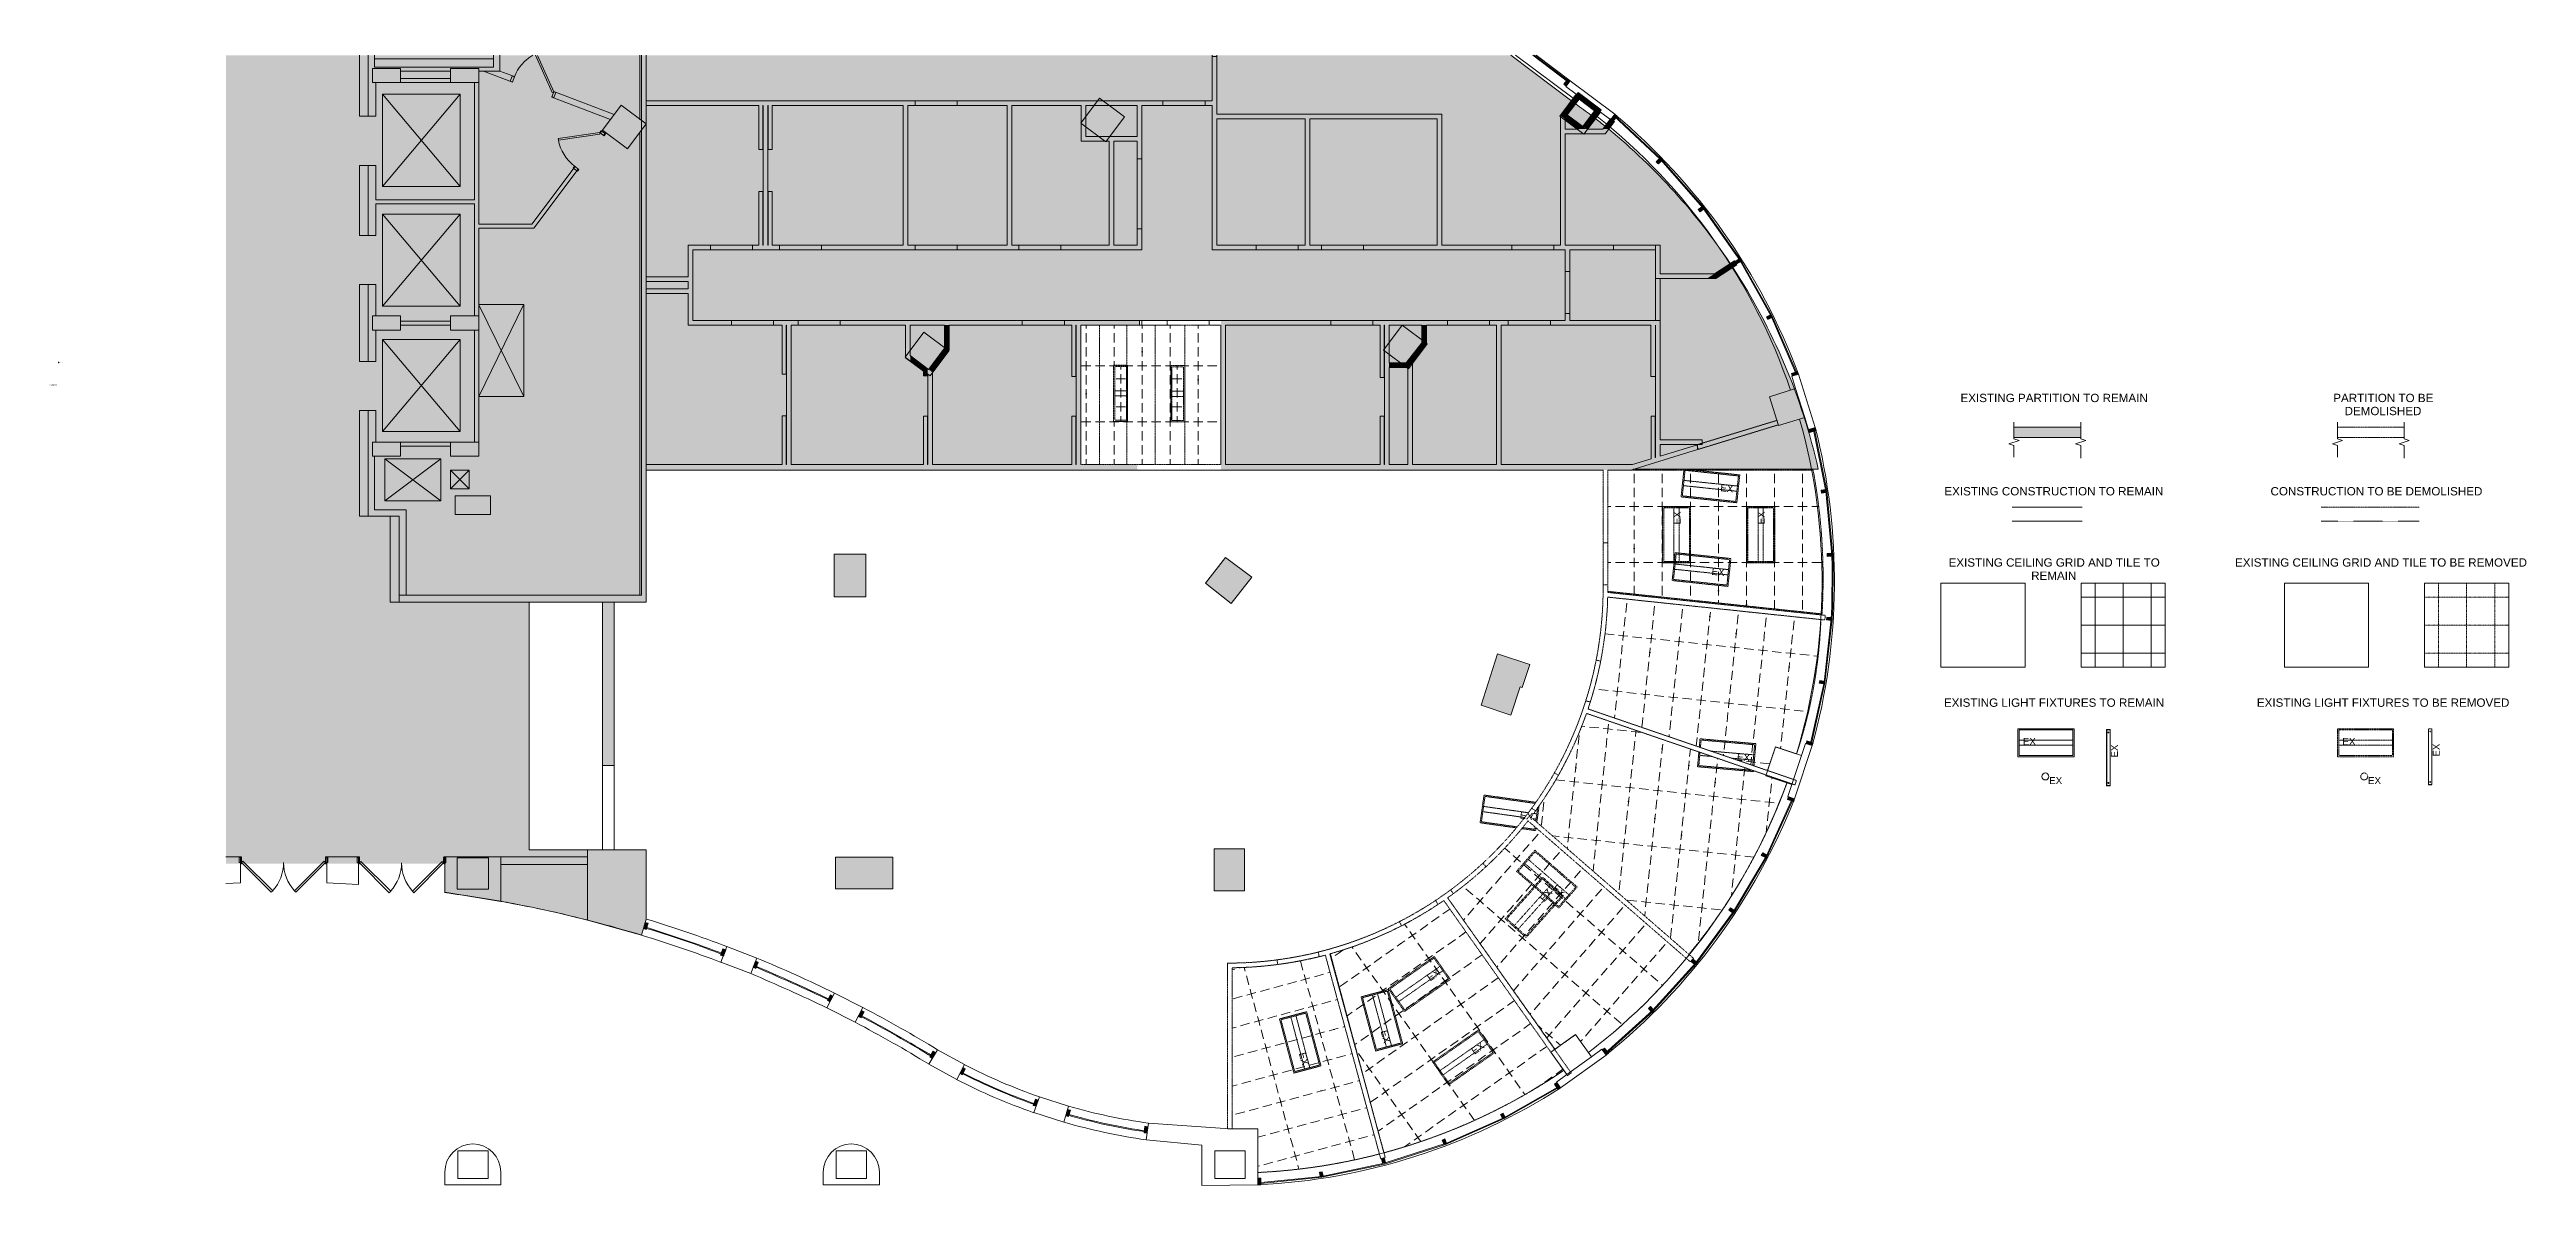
# Model space of a CAD drawing. Header units: inches. Extents: x 81 to 2201, y -595 to 378.
import ezdxf

# ---------------------------------------------------------------- set-up
doc = ezdxf.new("R2010")
doc.units = ezdxf.units.IN
doc.header["$MEASUREMENT"] = 0
for name, pattern in [('Demolished', [0.1875, 0.125, -0.0625]), ('Demolished 3_128_', [0.046875, 0.023437, -0.023437]), ('Demolished 3_16_', [0.28125, 0.1875, -0.09375]), ('Hidden 1_16_', [0.09375, 0.0625, -0.03125]), ('Hidden 1_8_', [0.1875, 0.125, -0.0625])]:
    doc.linetypes.add(name, pattern=pattern)
for name, color, linetype, lineweight in [('A-ANNO-NOTE', 131, 'Demolished', 9), ('A-CLNG', 13, 'Demolished', 9), ('A-CLNG-PATT', 13, 'Demolished', 9), ('A-DETL', 90, 'Continuous', 9), ('A-DETL-DEMO', 6, 'Demolished 3_16_', 9), ('A-DETL-GENF', 92, 'Continuous', 9), ('A-DETL-HDLN', 90, 'Hidden 1_8_', 9), ('A-DETL-MEDM', 33, 'Continuous', 20), ('A-DETL-THIN', 151, 'Continuous', 9), ('A-EXIST-DOOR', 250, 'Continuous', 9), ('A-EXIST-GLAZ', 250, 'Continuous', 9), ('A-EXIST-WALL-INT', 250, 'Continuous', 9), ('A-FLOR-ELTR', 250, 'Continuous', 9), ('A-WALL', 113, 'Continuous', 13), ('A-WALL-PATT', 111, 'Continuous', 13), ('COREDETAILS', 250, 'Continuous', 9), ('E-LITE-EQPM', 33, 'Demolished', 9), ('EXTWINDOWS', 250, 'Continuous', 9), ('G-ANNO-TEXT', 231, 'Continuous', 9), ('I-WALL', 2, 'Continuous', 13), ('new block- skin dc_dwg', 8, 'Continuous', 9), ('S-EXIST-COLS', 250, 'Continuous', 9)]:
    doc.layers.add(name, color=color, linetype=linetype, lineweight=lineweight)
doc.styles.add('Arial', font='arial.ttf', dxfattribs={"height": 6})
doc.styles.add('Arial_1', font='arial.ttf', dxfattribs={"height": 5.880857})
doc.styles.add('Arial_2', font='arial.ttf', dxfattribs={"height": 0.09375})
doc.styles.add('Arial_3', font='arial.ttf', dxfattribs={"height": 7.125})
pattern_1 = [(90, (1040.378, 107.194), (24, 48), [4, -4, 8, -4, -40]), (90, (1040.378, 107.194), (24, 48), [-20, 8, -4, 8, -4, -16]), (90, (1040.378, 107.194), (24, 48), [-44, 8, -4, 4, 0]), (0, (1040.378, 107.194), (24, -48), [4, -4, 8, -4, -4]), (0, (1040.378, 107.194), (24, -48), [-20, 4, 0])]
pattern_2 = [(0, (182.222, 0), (48, -24), [4, -4, 8, -4, -40]), (0, (182.222, 0), (48, -24), [-20, 8, -4, 8, -4, -16]), (0, (182.222, 0), (48, -24), [-44, 8, -4, 4, 0]), (270, (182.22, 0), (-48, -24), [4, -4, 8, -4, -4]), (270, (182.22, 0), (-48, -24), [-20, 4, 0])]
pattern_3 = [(49, (2948.666, 1209.76), (49.60386, 20.48064), [4, -4, 8, -4, -40]), (49, (2948.666, 1209.76), (49.60386, 20.48064), [-20, 8, -4, 8, -4, -16]), (49, (2948.666, 1209.76), (49.60386, 20.48064), [-44, 8, -4, 4, 0]), (319, (2948.666, 1209.76), (-13.3778, -51.9715), [4, -4, 8, -4, -4]), (319, (2948.666, 1209.76), (-13.3778, -51.9715), [-20, 4, 0])]
pattern_4 = [(35.214, (2754.108, 1064.46), (53.05536, 8.07024), [4, -4, 8, -4, -40]), (35.214, (2754.108, 1064.46), (53.05536, 8.07024), [-20, 8, -4, 8, -4, -16]), (35.214, (2754.108, 1064.46), (53.05536, 8.07024), [-44, 8, -4, 4, 0]), (305.214, (2754.108, 1064.46), (-25.377, -47.2864), [4, -4, 8, -4, -4]), (305.214, (2754.108, 1064.46), (-25.377, -47.2864), [-20, 4, 0])]

msp = doc.modelspace()

# ---------------------------------------------------------------- texts
at = {"layer": 'A-ANNO-NOTE', "linetype": 'Continuous', "char_height": 0.0937, "width": 0.0872, "attachment_point": 2, "line_spacing_factor": 0.941778, "style": 'Arial_2'}
for s, insert in [('1', (88.8, 110.3)), ('2', (88.8, 109.9))]:
    msp.add_mtext(s, dxfattribs=dict(at, insert=insert))
at = {"layer": 'A-ANNO-NOTE', "color": 7, "linetype": 'Demolished 3_128_', "char_height": 6, "width": 13.369, "attachment_point": 1, "line_spacing_factor": 0.941778, "style": 'Arial'}
for insert, rotation in [((1511.7, 5.8), 354), ((1471.4, -28.7), 90), ((1543.4, -28.7), 90), ((1504.2, -65.8), 354), ((1525.8, -224.6), 355), ((1340.1, -274.4), 352), ((1371, -336.4), 319), ((1356.1, -348.4), 48.1483), ((1259.4, -415.2), 35), ((1226.3, -461.1), 285), ((1156.3, -480.1), 284.8626), ((1297.3, -478), 35)]:
    msp.add_mtext('EX', dxfattribs=dict(at, insert=insert, rotation=rotation))
at = {"layer": 'G-ANNO-TEXT', "color": 7, "attachment_point": 1}
for s, insert, char_height, width, style in [('EXISTING TILE, GRID, & LIGHT FIXTURES TO BE DEMOLISHED. ', (89, 110.3), 0.0937, 4.876, 'Arial_2'), ('EXISTING LIGHTING TO BE REMOVED ', (89, 109.9), 0.0937, 2.954, 'Arial_2'), ('•', (81, 91.5), 0.0937, 0.303, 'Arial_2'), ('•', (81, 91.2), 0.0937, 0.303, 'Arial_2'), ('•', (81, 90.9), 0.0937, 0.303, 'Arial_2'), ('•', (81, 90.5), 0.0937, 0.303, 'Arial_2'), ('•', (81, 90), 0.0937, 0.303, 'Arial_2'), ('•', (81, 89.6), 0.0937, 0.303, 'Arial_2'), ('•', (81, 89.1), 0.0937, 0.303, 'Arial_2'), ('THE SHADED AREA IS NOT IN CONTRACT', (81.3, 91.5), 0.0937, 3.241, 'Arial_2'), ('THE SITE SHOULD REMAIN SECURE AT ALL TIMES DURING ALL PHASES OF CONSTRUCTION', (81.3, 91.2), 0.0937, 7.247, 'Arial_2'), ('THE GENRAL CONTRACTOR SHALL VISUALLY INSPECT ALL EXISTING CONDITIONS AND SHALL ', (81.3, 90.9), 0.0937, 7.455, 'Arial_2'), ('COORDINATE ANY OUTSTANDING DEMO ISSUES WITH THE ARCHITECT PRIOR TO BEGINNING OF WORK', (81.3, 90.8), 0.0937, 8.194, 'Arial_2'), ('THE GENERAL CONTRACTOR SHALL VERIFY ABOVE CEILING CONDITIONS.  ALL LOOSE ELECTRICAL ', (81.3, 90.5), 0.0937, 7.916, 'Arial_2'), ('LINES ARE TO BE TIED UP AND SECURED.  ALL LOW VOLTAGE CABLES TO BE TIED UP AND SECURED.', (81.3, 90.3), 0.0937, 8.039, 'Arial_2'), ('GC IS RESPONSIBLE FOR THE REPLACEMENT OF ANY BASE BUILDING FINISHES THAT ARE DAMAGED AS ', (81.3, 90), 0.0937, 8.295, 'Arial_2'), ('A RESULT OF CONSTRUCTION', (81.3, 89.9), 0.0937, 2.396, 'Arial_2'), ('ALL CONSTRUCTION SHOWN TO REMAIN SHALL BE PROTECTED AND REMAIN FREE FROM DAMAGE ', (81.3, 89.6), 0.0937, 7.919, 'Arial_2'), ('DURING DEMOLITION.', (81.3, 89.4), 0.0937, 1.72, 'Arial_2'), ('ALL FINISHED CEILING SYSYEMS ARE TO REMAIN EXCEPT WHERE NOTED FOR REMOLITION.  GENERAL ', (81.3, 89.1), 0.0937, 8.203, 'Arial_2'), ('CONTRACTOR SHALL REMOVE ALL DAMAGED OR STAINED CEILING TILES AND REPLACE WITH NEW, ', (81.3, 89), 0.0937, 7.973, 'Arial_2'), ('UNLESS OTHERWISE NOTED.', (81.3, 88.8), 0.0937, 2.32, 'Arial_2'), ('EXISTING PARTITION TO REMAIN', (1716.9, 83.2), 7.125, 193.617, 'Arial_3'), ('PARTITION TO BE ', (2036, 83.2), 7.125, 106.959, 'Arial_3'), ('DEMOLISHED', (2045.7, 72), 7.12, 79.992, 'Arial_3'), ('EXISTING CONSTRUCTION TO REMAIN', (1703.1, 3.3), 7.125, 226.947, 'Arial_3'), ('CONSTRUCTION TO BE DEMOLISHED', (1982.3, 3.3), 7.125, 220.281, 'Arial_3'), ('EXISTING CEILING GRID AND TILE TO ', (1706.7, -57.7), 7.125, 221.493, 'Arial_3'), ('EXISTING CEILING GRID AND TILE TO BE REMOVED', (1951.9, -57.7), 7.125, 302.697, 'Arial_3'), ('REMAIN', (1777.4, -69), 7.12, 46.965, 'Arial_3'), ('EXISTING LIGHT FIXTURES TO REMAIN', (1702.7, -177.7), 7.125, 227.856, 'Arial_3'), ('EXISTING LIGHT FIXTURES TO BE REMOVED', (1970.6, -177.7), 7.125, 262.095, 'Arial_3')]:
    msp.add_mtext(s, dxfattribs=dict(at, insert=insert, char_height=char_height, width=width, style=style))

# ---------------------------------------------------------------- blocks, each defined once
blk = doc.blocks.new('new block- skin dc_dwg_EXIST-36-DR-2066955-Reflected Ceiling Demolition Plan')
at = {"layer": 'A-EXIST-DOOR', "flags": 128}
for points in [[(-27.8, 26), (-3.1, 1.3), (-2, 2.3), (-26.2, 26.5)], [(-2, 2.3), (0, 2.3), (0, -2.3), (-2, -2.3), (-2, 2.3), (-26.2, 26.5)]]:
    blk.add_lwpolyline(points, dxfattribs=at)
blk.add_lwpolyline([(-38, -2.3), (-40, -2.3), (-40, 2.3), (-38, 2.3)], close=True, dxfattribs=at)
at = {"layer": 'A-EXIST-DOOR'}
blk.add_arc((-1.1, 2), 36.9, 140.9883, 179.5009, dxfattribs=at)
blk = doc.blocks.new('new block- skin dc_dwg_EXIST-PR-36-DR-2066958-Reflected Ceiling Demolition Plan')
at = {"layer": 'A-EXIST-DOOR'}
blk.add_line((36, 0), (36, -4), dxfattribs=at)
at = {"layer": 'A-EXIST-DOOR', "flags": 128}
for points in [[(-34.8, -1.2), (-36, 0), (-10.5, 25.5), (-9.3, 24.2)], [(34.8, -1.2), (36, 0), (10.6, 25.5), (9.4, 24.2)], [(-38, 0), (-36, 0), (-36, -4.6), (-38, -4.6)]]:
    blk.add_lwpolyline(points, close=True, dxfattribs=at)
blk.add_lwpolyline([(38, -4), (38, 0), (36, 0), (36, -4.6), (38, -4.6), (38, 0)], dxfattribs=at)
at = {"layer": 'A-EXIST-DOOR'}
for centre, start, end in [((-36, 0), 359.9805, 42.2511), ((36, 0), 137.7489, 180.0195)]:
    blk.add_arc(centre, 36, start, end, dxfattribs=at)
blk = doc.blocks.new('new block- skin dc_dwg_EXIST-36-DR-V1-Reflected Ceiling Demolition Plan')
at = {"layer": 'A-EXIST-DOOR', "flags": 128}
for points in [[(-28.5, 26.7), (-3.1, 1.3), (-2, 2.3), (-27.5, 27.8)], [(-38, -2.3), (-40, -2.3), (-40, 2.3), (-38, 2.3)]]:
    blk.add_lwpolyline(points, close=True, dxfattribs=at)
blk.add_lwpolyline([(-2, 2.3), (0, 2.3), (0, -2.3), (-2, -2.3), (-2, 2.3), (-27.5, 27.8)], dxfattribs=at)
at = {"layer": 'A-EXIST-DOOR'}
blk.add_arc((-1.1, 2), 36.9, 138.0124, 179.5009, dxfattribs=at)
blk = doc.blocks.new('new block- skin dc_dwg-1925045-Reflected Ceiling Demolition Plan')
at = {"layer": 'A-EXIST-WALL-INT'}
h = blk.add_hatch(color=256, dxfattribs=at)
h.paths.add_polyline_path([(1539.4, 1328.2), (1539.4, 1418.6), (1532.2, 1418.6), (1532.2, 1328.2)], flags=0)
h.paths.add_polyline_path([(1630.6, 1379.6), (1634.1, 1379.6), (1634.1, 1574.8), (1681.3, 1574.8), (1719.4, 1625.4), (1716.6, 1627.6), (1679.5, 1578.3), (1634.1, 1578.3), (1634.1, 1709.3), (1652.3, 1709.3), (1652.3, 1722.9), (1646.9, 1722.9), (1646.9, 1712.8), (1544.9, 1712.8), (1544.9, 1722.9), (1532.2, 1722.9), (1532.2, 1670.6), (1546, 1670.6), (1546, 1699.6), (1630.6, 1699.6), (1630.6, 1599), (1546, 1599), (1546, 1628.6), (1532.2, 1628.6), (1532.2, 1568.6), (1546, 1568.6), (1546, 1595.7), (1630.6, 1595.7), (1630.6, 1499.6), (1610.1, 1499.6), (1610.1, 1495.1), (1567.1, 1495.1), (1567.1, 1499.6), (1546, 1499.6), (1546, 1526.6), (1532.2, 1526.6), (1532.2, 1460.6), (1546, 1460.6), (1546, 1487.6), (1567.1, 1487.6), (1567.1, 1491.8), (1610.1, 1491.8), (1610.1, 1487.6), (1630.6, 1487.6), (1630.6, 1391.6), (1543.1, 1391.6), (1543.1, 1379.6), (1567.1, 1379.6), (1567.1, 1388.1), (1610.1, 1388.1), (1610.1, 1379.6)], flags=0)
blk.add_hatch(color=256, dxfattribs=at).paths.add_polyline_path([(1565.9, 1254.6), (1565.9, 1328.2), (1558.2, 1328.2), (1558.2, 1254.6)], flags=0)
at = {"layer": 'EXTWINDOWS'}
for points in [[(2565, 1696.5), (2568.4, 1701), (2566.4, 1702.5), (2563, 1698)], [(2605.4, 1666.3), (2603.4, 1667.8), (2606.8, 1672.3), (2608.8, 1670.8)], [(2644, 1629.9), (2646.7, 1632.6), (2645, 1634.4), (2642.2, 1631.7), (2643.6, 1630.2)], [(2679.7, 1588.8), (2682.7, 1591.2), (2681.2, 1593.2), (2678.1, 1590.8)], [(2711, 1544.3), (2714.3, 1546.3), (2713, 1548.4), (2709.7, 1546.4), (2710.2, 1545.6)], [(2737.7, 1496.6), (2741.1, 1498.4), (2739.9, 1500.6), (2736.5, 1498.8), (2737.3, 1497.4)], [(2758.6, 1448.1), (2764, 1449.8), (2763.2, 1452.2), (2757.9, 1450.5)], [(2773.7, 1399.9), (2772.9, 1402.3), (2778.3, 1404), (2779.1, 1401.6)], [(2783.7, 1347.9), (2787.5, 1348.5), (2787.1, 1351), (2783.3, 1350.4)], [(2788.6, 1293.7), (2792.5, 1293.9), (2792.4, 1296.4), (2788.5, 1296.2)], [(2791.8, 1239), (2792, 1241.5), (2788.1, 1241.7), (2788, 1239.3)], [(2785.6, 1184.5), (2786, 1187), (2782.1, 1187.6), (2781.7, 1185.2)], [(2775.7, 1131.7), (2770.4, 1133.5), (2771.2, 1135.8), (2776.5, 1134.1)], [(2759.8, 1083.8), (2760.5, 1086.2), (2755.2, 1087.9), (2754.4, 1085.6)], [(2735.6, 1035.8), (2736.7, 1038), (2733.3, 1039.8), (2732.1, 1037.5)], [(1777.5, 974.2), (1779.1, 979.6), (1776.7, 980.4), (1775.1, 975)], [(2707.7, 988.5), (2709.1, 990.6), (2705.8, 992.8), (2704.4, 990.7)], [(1843.6, 951.5), (1845.6, 956.8), (1843.2, 957.7), (1841.2, 952.4)], [(1871.4, 941), (1873.5, 946.2), (1871.1, 947.1), (1869.1, 941.9)], [(2675.1, 944.4), (2676.7, 946.4), (2673.7, 948.8), (2672.1, 946.9)], [(1934.8, 912.2), (1937.4, 917.3), (1935.2, 918.4), (1932.6, 913.4)], [(1961.4, 898.7), (1964, 903.7), (1961.7, 904.8), (1959.1, 899.9)], [(2638.1, 903.9), (2639.9, 905.6), (2637.2, 908.4), (2635.4, 906.6), (2635.5, 906.5)], [(2022.5, 863.9), (2025.3, 868.7), (2023.2, 870), (2020.4, 865.1)], [(2599.2, 866.8), (2601.3, 868.3), (2598, 872.8), (2595.9, 871.4)], [(2048.1, 849.8), (2050.7, 854.8), (2048.5, 856), (2045.9, 851)], [(2111.2, 822.9), (2113.1, 828.2), (2110.7, 829), (2108.9, 823.7)], [(2558.3, 837.2), (2555, 841.8), (2557, 843.3), (2560.3, 838.7)], [(2139.1, 814.1), (2140.6, 819.5), (2138.2, 820.2), (2136.7, 814.8)], [(2206.2, 799.8), (2207, 805.4), (2204.5, 805.8), (2203.7, 800.2)], [(2510.6, 812.4), (2512.9, 813.5), (2511.1, 817), (2508.9, 815.8)], [(2460.4, 790.4), (2462.7, 791.3), (2461.3, 794.9), (2459, 794)], [(2354.4, 762.7), (2356.9, 763.1), (2356.3, 766.9), (2353.8, 766.5)], [(2408.1, 773.8), (2410.5, 774.4), (2409.6, 778.2), (2407.1, 777.5)], [(2303.7, 755.6), (2303.7, 761.3), (2301.2, 761.3), (2301.2, 755.6)]]:
    blk.add_hatch(color=256, dxfattribs=at).paths.add_polyline_path(points, flags=0)
at = {"layer": 'A-EXIST-GLAZ'}
for p, q in [((2536.4, 1722.9), (2567.3, 1699.6)), ((2537.6, 1722.9), (2567.8, 1700.2)), ((1653.2, 1029.8), (1727.2, 1029.8)), ((2639, 904.8), (2598.2, 868.2)), ((2511.7, 812.9), (2559.3, 840.1)), ((2461.5, 790.8), (2511.8, 813)), ((2409.3, 774.1), (2461.6, 790.9)), ((2355.6, 762.9), (2409.4, 774.1)), ((2301.2, 757.4), (2355.7, 762.9))]:
    blk.add_line(p, q, dxfattribs=at)
at = {"layer": 'A-EXIST-GLAZ', "flags": 128}
for points in [[(2605.8, 1670.9), (2645.9, 1633.5), (2682, 1592.2), (2713.6, 1547.4), (2740.5, 1499.5), (2762.3, 1449.3)], [(2606.2, 1671.5), (2646.4, 1634), (2682.6, 1592.7), (2714.3, 1547.8), (2741.2, 1499.9), (2763, 1449.5)], [(2774, 1132.3), (2785.8, 1185.8), (2791.9, 1240.3), (2792.4, 1250.5), (2792.8, 1284.9), (2792.4, 1295.1), (2787.3, 1349.7), (2776.6, 1403.5)], [(2774.8, 1132), (2786.5, 1185.6), (2792.7, 1240.2), (2793.2, 1250.5), (2793.5, 1284.9), (2793.2, 1295.2), (2788.1, 1349.9), (2777.4, 1403.7)], [(2759.6, 1086.5), (2736.8, 1036.5), (2709, 989.2), (2676.4, 944.9), (2639.5, 904.2), (2598.7, 867.6)], [(2758.9, 1086.7), (2736.2, 1036.9), (2708.4, 989.6), (2675.9, 945.4), (2639, 904.8)], [(2301.2, 756.6), (2355.8, 762.2), (2409.5, 773.4), (2461.8, 790.1), (2512.1, 812.3), (2559.7, 839.5)]]:
    blk.add_lwpolyline(points, dxfattribs=at)
at = {"layer": 'A-EXIST-GLAZ'}
for centre, radius, start, end in [((1489.7, 28.9), 989.2, 69.0126, 73.2117), ((1489.7, 28.9), 989.9, 69.0126, 73.2117), ((1214.9, -598.1), 1674.2, 64.5146, 66.9833), ((1214.9, -598.1), 1675, 64.5146, 66.9833), ((1374, -203.8), 1250.2, 58.7199, 62.0673), ((1374, -203.8), 1251, 58.7199, 62.0673), ((2277.2, 1299.1), 503.3, 242.6998, 250.7875), ((2277.2, 1299.1), 502.6, 242.6998, 250.7875), ((2277.2, 1299.1), 503.3, 253.8216, 261.9101), ((2277.2, 1299.1), 502.5, 253.8216, 261.9101)]:
    blk.add_arc(centre, radius, start, end, dxfattribs=at)
at = {"layer": 'A-EXIST-WALL-INT'}
for p, q in [((1539.4, 1722.9), (1539.4, 1670.6)), ((1544.9, 1719.8), (1646.9, 1719.8)), ((1646.9, 1722.9), (1646.9, 1712.8)), ((1772, 1722.9), (1772, 1667.6)), ((1543.1, 1699.6), (1610.1, 1699.6)), ((1567.1, 1709.3), (1610.1, 1709.3)), ((1567.1, 1703.1), (1610.1, 1703.1)), ((1634.1, 1709.3), (1652.3, 1709.3)), ((1742.9, 1656.6), (1741.1, 1654.2)), ((1539.4, 1568.6), (1539.4, 1628.6)), ((1567.1, 1495.1), (1610.1, 1495.1)), ((1567.1, 1491.8), (1610.1, 1491.8)), ((1630.6, 1391.6), (1630.6, 1487.6)), ((1539.4, 1328.2), (1539.4, 1418.6)), ((1567.1, 1388.1), (1610.1, 1388.1))]:
    blk.add_line(p, q, dxfattribs=at)
at = {"layer": 'A-EXIST-WALL-INT', "flags": 128}
for points in [[(1532.2, 1722.9), (1532.2, 1670.6), (1539.4, 1670.6), (1546, 1670.6), (1546, 1699.6)], [(1646.9, 1712.8), (1544.9, 1712.8), (1544.9, 1722.9)], [(1558.2, 1328.2), (1558.2, 1254.6), (1777.5, 1254.6), (1777.5, 1387.2), (1777.5, 1664.1), (1777.5, 1722.9)], [(1638.3, 1709.3), (1663, 1699.9), (1664.8, 1704.6), (1652.3, 1709.3), (1652.3, 1722.9)], [(1630.6, 1499.6), (1630.6, 1595.7), (1546, 1595.7), (1546, 1568.6), (1539.4, 1568.6), (1532.2, 1568.6), (1532.2, 1628.6), (1539.4, 1628.6), (1546, 1628.6), (1546, 1599), (1630.6, 1599), (1630.6, 1699.6)], [(1634.1, 1379.6), (1634.1, 1574.8), (1681.3, 1574.8), (1719.4, 1625.4), (1716.6, 1627.6), (1679.5, 1578.3), (1634.1, 1578.3), (1634.1, 1699.6)], [(1750.1, 1672.1), (1698.4, 1691.8), (1696.6, 1687.1), (1747, 1667.9)], [(1544.9, 1379.6), (1544.9, 1333.7), (1571.9, 1333.7), (1571.9, 1260.6), (1772, 1260.6), (1772, 1656.8)], [(1740.1, 1658.7), (1738.2, 1656.3), (1741, 1654.2)], [(1546, 1487.6), (1546, 1460.6), (1539.4, 1460.6), (1532.2, 1460.6), (1532.2, 1526.6), (1539.4, 1526.6)], [(1546, 1499.6), (1546, 1526.6), (1539.4, 1526.6), (1539.4, 1460.6)], [(1633.5, 1391.6), (1546, 1391.6), (1546, 1418.6), (1532.2, 1418.6), (1532.2, 1328.2), (1565.9, 1328.2), (1565.9, 1254.6)]]:
    blk.add_lwpolyline(points, dxfattribs=at)
at = {"layer": 'A-FLOR-ELTR'}
for p, q in [((1551.7, 1610.6), (1618.2, 1689.6)), ((1551.7, 1507.9), (1618.2, 1586.9)), ((1551.7, 1400.6), (1618.2, 1400.6))]:
    blk.add_line(p, q, dxfattribs=at)
at = {"layer": 'A-FLOR-ELTR', "flags": 128}
for points in [[(1551.7, 1689.6), (1551.7, 1610.6), (1618.2, 1610.6), (1551.7, 1689.6), (1618.2, 1689.6), (1618.2, 1610.6)], [(1551.7, 1586.9), (1551.7, 1507.9), (1618.2, 1507.9), (1551.7, 1586.9), (1618.2, 1586.9), (1618.2, 1507.9)], [(1551.7, 1479.6), (1618.2, 1400.6), (1618.2, 1479.6), (1551.7, 1479.6), (1551.7, 1400.6), (1618.2, 1479.6)]]:
    blk.add_lwpolyline(points, dxfattribs=at)
at = {"layer": 'A-WALL', "color": 250, "lineweight": 9}
for p, q in [((2521.8, 1722.9), (2570.9, 1686)), ((2539.3, 1722.9), (2568.4, 1701)), ((1653.2, 1036.6), (1727.2, 1036.6))]:
    blk.add_line(p, q, dxfattribs=at)
at = {"layer": 'A-WALL', "color": 250, "lineweight": 9, "flags": 128}
for points in [[(2573.6, 1689.6), (2564.8, 1696.2), (2568.4, 1701), (2606.8, 1672.3), (2603.2, 1667.5), (2594.4, 1674)], [(2761.5, 1437.5), (2758.3, 1448), (2764, 1449.8), (2778.3, 1404), (2772.6, 1402.2), (2769.3, 1412.7)], [(2766.5, 1123.2), (2770, 1133.6), (2775.7, 1131.7), (2760.5, 1086.2), (2754.9, 1088.1), (2758.3, 1098.5)], [(1417.8, 1013.6), (1430.1, 1014.2), (1430.1, 1036.6), (1417.8, 1036.6)], [(1430.1, 1030.6), (1431.1, 1030.6), (1431.1, 1036.6), (1430.1, 1036.6)], [(1531.2, 1036.6), (1532.2, 1036.6), (1532.2, 1030.6), (1531.2, 1030.6), (1531.2, 1012.9), (1504.1, 1014.2), (1504.1, 1036.6), (1503.1, 1036.6), (1503.1, 1030.6), (1504.1, 1030.6)], [(1504.1, 1036.6), (1531.2, 1036.6), (1531.2, 1030.6)], [(1605.2, 1030.6), (1604.2, 1030.6), (1604.2, 1036.6), (1605.2, 1036.6), (1653.2, 1036.6), (1653.2, 998.3), (1605.2, 1006.2), (1605.2, 1036.6)], [(2565.7, 850), (2556.8, 843.6), (2560.3, 838.7), (2599.2, 866.8), (2595.7, 871.7), (2586.8, 865.2)]]:
    blk.add_lwpolyline(points, dxfattribs=at)
for points in [[(1727.2, 1042.6), (1777.6, 1042.6), (1777.6, 983.2), (1773.4, 969.5), (1727.2, 982.3)], [(1846.6, 959.7), (1872.1, 949.7), (1867.1, 936.5), (1841.5, 946.2)], [(1938.7, 919.8), (1932.2, 907.1), (1956.5, 894.8), (1963.1, 907.4)], [(2026.9, 871.3), (2049.9, 858.7), (2043.3, 845.9), (2019.6, 858.9)], [(2114.1, 831.1), (2139, 822.9), (2135.1, 809.3), (2109.4, 817.5)], [(2207.4, 808.4), (2277.2, 803.5), (2301.2, 803.5), (2301.2, 755.6), (2253.2, 755.1), (2253.2, 789.6), (2205.4, 794.2)]]:
    blk.add_lwpolyline(points, close=True, dxfattribs=at)
at = {"layer": 'A-WALL', "color": 250, "lineweight": 9}
for centre, radius, start, end in [((2273.6, 1270.1), 511.3, 18.9519, 51.534), ((2263.3, 1262.8), 534.4, 20.4781, 50.0057), ((2263.3, 1262.8), 534.4, 20.4781, 50.0057), ((2272.8, 1272.6), 511.3, 343.1694, 15.7403), ((2260.2, 1272.8), 534.5, 344.6958, 14.2118), ((2260.2, 1272.8), 534.5, 344.6958, 14.2118), ((2273.7, 1275.2), 511.3, 307.3875, 339.9577), ((2263.5, 1282.7), 534.5, 308.9139, 338.4291), ((2263.5, 1282.7), 534.5, 308.9139, 338.4291), ((1467.1, -41.1), 1056, 75.7431, 79.8519), ((1467.1, -41.3), 1070.5, 69.2324, 73.1383), ((1489.7, 28.9), 982.4, 69.0126, 73.2117), ((1214.9, -598.1), 1667.5, 64.5198, 66.9763), ((1467.1, -41.2), 1070.5, 63.8609, 67.7671), ((1374, -203.8), 1243.5, 58.7199, 62.0658), ((1438.3, -94.2), 1130.8, 58.6344, 62.3484), ((2277.2, 1299.1), 495.7, 242.6997, 250.7874), ((2276.8, 1274.8), 509.2, 272.7425, 304.2089), ((2277.2, 1299.1), 510.1, 242.6998, 250.7875), ((2275.6, 1281.1), 526.1, 272.7872, 302.7642), ((2275.6, 1281.1), 526.1, 272.7872, 302.7642), ((2277.2, 1299.1), 510, 253.8216, 261.9101), ((2286.3, 1350), 547.3, 254.3934, 261.7192)]:
    blk.add_arc(centre, radius, start, end, dxfattribs=at)
at = {"layer": 'COREDETAILS'}
for p, q in [((1634.1, 1509.1), (1672.6, 1431.1)), ((1553.7, 1377.4), (1601.7, 1341.4)), ((1610.1, 1367.6), (1626.1, 1351.6))]:
    blk.add_line(p, q, dxfattribs=at)
at = {"layer": 'COREDETAILS', "flags": 128}
for points in [[(1672.6, 1509.1), (1634.1, 1430.8), (1672.8, 1430.8), (1672.8, 1509.3), (1634.1, 1509.3)], [(1553.7, 1341.4), (1553.7, 1377.4), (1601.7, 1377.4), (1601.7, 1341.4), (1553.7, 1341.4), (1601.7, 1377.4)], [(1626.1, 1367.6), (1610.1, 1367.6), (1610.1, 1351.6), (1626.1, 1367.6), (1626.1, 1351.6), (1610.1, 1351.6)]]:
    blk.add_lwpolyline(points, dxfattribs=at)
at = {"layer": 'EXTWINDOWS'}
for p, q in [((2566.4, 1702.5), (2563, 1698)), ((2563, 1698), (2565, 1696.5)), ((2565, 1696.5), (2568.4, 1701)), ((2568.4, 1701), (2566.4, 1702.5)), ((2603.4, 1667.8), (2606.8, 1672.3)), ((2605.4, 1666.3), (2603.4, 1667.8)), ((2608.8, 1670.8), (2605.4, 1666.3)), ((2606.8, 1672.3), (2608.8, 1670.8)), ((2645, 1634.4), (2642.2, 1631.7)), ((2646.7, 1632.6), (2645, 1634.4)), ((2642.2, 1631.7), (2643.6, 1630.2)), ((2643.6, 1630.2), (2644, 1629.9)), ((2644, 1629.9), (2646.7, 1632.6)), ((2681.2, 1593.2), (2678.1, 1590.8)), ((2678.1, 1590.8), (2679.7, 1588.8)), ((2679.7, 1588.8), (2682.7, 1591.2)), ((2682.7, 1591.2), (2681.2, 1593.2)), ((2713, 1548.4), (2709.7, 1546.4)), ((2714.3, 1546.3), (2713, 1548.4)), ((2709.7, 1546.4), (2710.2, 1545.6)), ((2710.2, 1545.6), (2711, 1544.3)), ((2711, 1544.3), (2714.3, 1546.3)), ((2739.9, 1500.6), (2736.5, 1498.8)), ((2736.5, 1498.8), (2737.3, 1497.4)), ((2737.3, 1497.4), (2737.7, 1496.6)), ((2737.7, 1496.6), (2741.1, 1498.4)), ((2741.1, 1498.4), (2739.9, 1500.6)), ((2763.2, 1452.2), (2757.9, 1450.5)), ((2757.9, 1450.5), (2758.6, 1448.1)), ((2758.6, 1448.1), (2764, 1449.8)), ((2764, 1449.8), (2763.2, 1452.2)), ((2772.9, 1402.3), (2778.3, 1404)), ((2773.7, 1399.9), (2772.9, 1402.3)), ((2779.1, 1401.6), (2773.7, 1399.9)), ((2778.3, 1404), (2779.1, 1401.6)), ((2787.1, 1351), (2783.3, 1350.4)), ((2783.3, 1350.4), (2783.7, 1347.9)), ((2783.7, 1347.9), (2787.5, 1348.5)), ((2787.5, 1348.5), (2787.1, 1351)), ((2792.4, 1296.4), (2788.5, 1296.2)), ((2788.5, 1296.2), (2788.6, 1293.7)), ((2788.6, 1293.7), (2792.5, 1293.9)), ((2792.5, 1293.9), (2792.4, 1296.4)), ((2788.1, 1241.7), (2788, 1239.3)), ((2788, 1239.3), (2791.8, 1239)), ((2792, 1241.5), (2788.1, 1241.7)), ((2791.8, 1239), (2792, 1241.5)), ((2782.1, 1187.6), (2781.7, 1185.2)), ((2786, 1187), (2782.1, 1187.6)), ((2781.7, 1185.2), (2785.6, 1184.5)), ((2785.6, 1184.5), (2786, 1187)), ((2770.4, 1133.5), (2771.2, 1135.8)), ((2775.7, 1131.7), (2770.4, 1133.5)), ((2771.2, 1135.8), (2776.5, 1134.1)), ((2776.5, 1134.1), (2775.7, 1131.7)), ((2755.2, 1087.9), (2754.4, 1085.6)), ((2754.4, 1085.6), (2759.8, 1083.8)), ((2760.5, 1086.2), (2755.2, 1087.9)), ((2759.8, 1083.8), (2760.5, 1086.2)), ((2733.3, 1039.8), (2732.1, 1037.5)), ((2736.7, 1038), (2733.3, 1039.8)), ((2732.1, 1037.5), (2735.6, 1035.8)), ((2735.6, 1035.8), (2736.7, 1038)), ((1776.7, 980.4), (1775.1, 975)), ((1779.1, 979.6), (1776.7, 980.4)), ((1777.5, 974.2), (1779.1, 979.6)), ((2705.8, 992.8), (2704.4, 990.7)), ((2704.4, 990.7), (2707.7, 988.5)), ((2709.1, 990.6), (2705.8, 992.8)), ((2707.7, 988.5), (2709.1, 990.6)), ((1775.1, 975), (1777.5, 974.2)), ((1843.2, 957.7), (1841.2, 952.4)), ((1845.6, 956.8), (1843.2, 957.7)), ((1843.6, 951.5), (1845.6, 956.8)), ((1841.2, 952.4), (1843.6, 951.5)), ((1871.1, 947.1), (1869.1, 941.9)), ((1869.1, 941.9), (1871.4, 941)), ((1873.5, 946.2), (1871.1, 947.1)), ((1871.4, 941), (1873.5, 946.2)), ((2673.7, 948.8), (2672.1, 946.9)), ((2672.1, 946.9), (2675.1, 944.4)), ((2676.7, 946.4), (2673.7, 948.8)), ((2675.1, 944.4), (2676.7, 946.4)), ((1935.2, 918.4), (1932.6, 913.4)), ((1932.6, 913.4), (1934.8, 912.2)), ((1934.8, 912.2), (1937.4, 917.3)), ((1937.4, 917.3), (1935.2, 918.4)), ((1961.7, 904.8), (1959.1, 899.9)), ((1959.1, 899.9), (1961.4, 898.7)), ((1961.4, 898.7), (1964, 903.7)), ((1964, 903.7), (1961.7, 904.8)), ((2637.2, 908.4), (2635.4, 906.6)), ((2635.4, 906.6), (2635.5, 906.5)), ((2635.5, 906.5), (2638.1, 903.9)), ((2639.9, 905.6), (2637.2, 908.4)), ((2638.1, 903.9), (2639.9, 905.6)), ((2023.2, 870), (2020.4, 865.1)), ((2025.3, 868.7), (2023.2, 870)), ((2598, 872.8), (2595.9, 871.4)), ((2595.9, 871.4), (2599.2, 866.8)), ((2601.3, 868.3), (2598, 872.8)), ((2020.4, 865.1), (2022.5, 863.9)), ((2022.5, 863.9), (2025.3, 868.7)), ((2048.5, 856), (2045.9, 851)), ((2045.9, 851), (2048.1, 849.8)), ((2048.1, 849.8), (2050.7, 854.8)), ((2050.7, 854.8), (2048.5, 856)), ((2599.2, 866.8), (2601.3, 868.3)), ((2110.7, 829), (2108.9, 823.7)), ((2113.1, 828.2), (2110.7, 829)), ((2111.2, 822.9), (2113.1, 828.2)), ((2555, 841.8), (2557, 843.3)), ((2558.3, 837.2), (2555, 841.8)), ((2557, 843.3), (2560.3, 838.7)), ((2560.3, 838.7), (2558.3, 837.2)), ((2108.9, 823.7), (2111.2, 822.9)), ((2138.2, 820.2), (2136.7, 814.8)), ((2136.7, 814.8), (2139.1, 814.1)), ((2140.6, 819.5), (2138.2, 820.2)), ((2139.1, 814.1), (2140.6, 819.5)), ((2204.5, 805.8), (2203.7, 800.2)), ((2207, 805.4), (2204.5, 805.8)), ((2511.1, 817), (2508.9, 815.8)), ((2508.9, 815.8), (2510.6, 812.4)), ((2510.6, 812.4), (2512.9, 813.5)), ((2512.9, 813.5), (2511.1, 817)), ((2203.7, 800.2), (2206.2, 799.8)), ((2206.2, 799.8), (2207, 805.4)), ((2461.3, 794.9), (2459, 794)), ((2459, 794), (2460.4, 790.4)), ((2460.4, 790.4), (2462.7, 791.3)), ((2462.7, 791.3), (2461.3, 794.9)), ((2356.3, 766.9), (2353.8, 766.5)), ((2353.8, 766.5), (2354.4, 762.7)), ((2356.9, 763.1), (2356.3, 766.9)), ((2409.6, 778.2), (2407.1, 777.5)), ((2407.1, 777.5), (2408.1, 773.8)), ((2408.1, 773.8), (2410.5, 774.4)), ((2410.5, 774.4), (2409.6, 778.2)), ((2303.7, 761.3), (2301.2, 761.3)), ((2301.2, 761.3), (2301.2, 755.6)), ((2301.2, 755.6), (2303.7, 755.6)), ((2303.7, 755.6), (2303.7, 761.3)), ((2354.4, 762.7), (2356.9, 763.1))]:
    blk.add_line(p, q, dxfattribs=at)
at = {"layer": 'S-EXIST-COLS', "flags": 128}
for points in [[(1543.1, 1699.6), (1543.1, 1711.6), (1567.1, 1711.6), (1567.1, 1699.6)], [(1610.1, 1699.6), (1610.1, 1711.6), (1634.1, 1711.6), (1634.1, 1699.6)], [(1761.5, 1642.7), (1740, 1658.7), (1756.1, 1680.1), (1777.5, 1664.1)], [(2187, 1670.1), (2171, 1648.7), (2149.6, 1664.7), (2165.6, 1686.1)], [(2594.4, 1674), (2573.6, 1689.6), (2559.5, 1670.8), (2580.3, 1655.2)], [(1567.1, 1499.6), (1567.1, 1487.6), (1543.1, 1487.6), (1543.1, 1499.6)], [(1634.1, 1499.6), (1634.1, 1487.6), (1610.1, 1487.6), (1610.1, 1499.6)], [(2020.7, 1448.3), (1999.3, 1464.3), (2015.3, 1485.7), (2036.7, 1469.7)], [(2446.1, 1475.7), (2424.7, 1491.8), (2408.6, 1470.4), (2430, 1454.3)], [(2746.9, 1405.7), (2739.1, 1430.5), (2761.5, 1437.5), (2769.3, 1412.7)], [(1543.1, 1379.6), (1543.1, 1391.6), (1567.1, 1391.6), (1567.1, 1379.6)], [(1610.1, 1379.6), (1610.1, 1391.6), (1634.1, 1391.6), (1634.1, 1379.6)], [(1644.1, 1345.6), (1644.1, 1329.6), (1614.1, 1329.6), (1614.1, 1345.6)], [(2736, 1105.9), (2744.2, 1130.6), (2766.5, 1123.2), (2758.3, 1098.5)], [(1642.4, 1008.7), (1642.4, 1035.5), (1615.7, 1035.5), (1615.7, 1008.7)], [(2552, 869.1), (2565.7, 850), (2586.8, 865.2), (2573.1, 884.3)], [(1642.2, 784.7), (1642.2, 761.2), (1616.2, 761.2), (1616.2, 784.7)], [(1940.2, 761.2), (1940.2, 784.7), (1966.2, 784.7), (1966.2, 761.2)], [(2264.2, 761.2), (2264.2, 784.7), (2290.2, 784.7), (2290.2, 761.2)]]:
    blk.add_lwpolyline(points, close=True, dxfattribs=at)
for points in [[(1653.1, 766.6), (1653.1, 755.6), (1605.1, 755.6), (1605.1, 766.6)], [(1929.1, 766.6), (1929.1, 755.6), (1977.1, 755.6), (1977.1, 766.6)]]:
    blk.add_lwpolyline(points, dxfattribs=at)
at = {"layer": 'S-EXIST-COLS'}
for centre, start in [((1629.1, 766.6), 360), ((1629.1, 766.6), 0), ((1953.1, 766.6), 360), ((1953.1, 766.6), 0)]:
    blk.add_arc(centre, 24, start, 180, dxfattribs=at)
for name, p, rotation in [('new block- skin dc_dwg_EXIST-36-DR-2066955-Reflected Ceiling Demolition Plan', (1699.4, 1688.7), 339.1596797536541), ('new block- skin dc_dwg_EXIST-36-DR-V1-Reflected Ceiling Demolition Plan', (1740.8, 1656.9), 53.03429194640936)]:
    blk.add_blockref(name, p, dxfattribs=dict(rotation=rotation))
at = {"extrusion": (0, 0, -1), "zscale": -1, "rotation": 180}
for p in [(-1467.1, 1031.6), (-1568.1, 1031.3)]:
    blk.add_blockref('new block- skin dc_dwg_EXIST-PR-36-DR-2066958-Reflected Ceiling Demolition Plan', p, dxfattribs=at)
blk = doc.blocks.new('Rectangular Ceiling Light - Recessed - New 1_ x 4_-2129333-Reflected Ceiling Demolition Plan')
at = {"layer": 'E-LITE-EQPM', "color": 250, "linetype": 'Demolished 3_128_'}
for p, q in [((-6.7, -26.3), (-6.7, 21.7)), ((-6.7, 21.7), (5.3, 21.7)), ((5.3, 21.7), (5.3, -26.3)), ((-5.7, -25.3), (-5.7, 20.7)), ((-5.7, 20.7), (4.3, 20.7)), ((4.3, 20.7), (4.3, -25.3)), ((4.3, -0.1), (-5.7, -0.1)), ((4.3, -4.6), (-5.7, -4.6)), ((5.3, -26.3), (-6.7, -26.3)), ((4.3, -25.3), (-5.7, -25.3))]:
    blk.add_line(p, q, dxfattribs=at)
blk = doc.blocks.new('Rectangular Ceiling Light - Recessed - Existing 2_x4_-2138693-Reflected Ceiling Demolition Plan')
at = {"layer": 'E-LITE-EQPM', "color": 250, "linetype": 'Demolished 3_128_'}
for p, q in [((-24.7, -14.3), (-24.7, 9.7)), ((-24.7, 9.7), (23.3, 9.7)), ((-23.7, -13.3), (-23.7, 8.7)), ((-23.7, 8.7), (22.3, 8.7)), ((22.3, 8.7), (22.3, -13.3)), ((23.3, 9.7), (23.3, -14.3)), ((23.3, -14.3), (-24.7, -14.3)), ((22.3, -0.1), (-23.7, -0.1)), ((22.3, -4.6), (-23.7, -4.6)), ((22.3, -13.3), (-23.7, -13.3))]:
    blk.add_line(p, q, dxfattribs=at)
blk = doc.blocks.new('Rectangular Ceiling Light - Recessed - Existing 2_x4_-2139753-Reflected Ceiling Demolition Plan')
at = {"layer": 'E-LITE-EQPM', "color": 250, "linetype": 'Demolished 3_128_'}
for p, q in [((-24.7, -14.3), (-24.7, 9.7)), ((-24.7, 9.7), (23.3, 9.7)), ((-23.7, -13.3), (-23.7, 8.7)), ((-23.7, 8.7), (22.3, 8.7)), ((22.3, 8.7), (22.3, -13.3)), ((23.3, 9.7), (23.3, -14.3)), ((23.3, -14.3), (-24.7, -14.3)), ((22.3, -0.1), (-23.7, -0.1)), ((22.3, -4.6), (-23.7, -4.6)), ((22.3, -13.3), (-23.7, -13.3)), ((23.3, -14.3), (15.6, -14.3)), ((23.3, -13.5), (23.3, -14.3))]:
    blk.add_line(p, q, dxfattribs=at)
blk = doc.blocks.new('Rectangular Ceiling Light - Recessed - Existing 2_x4_-V2-Reflected Ceiling Demolition Plan')
at = {"layer": 'E-LITE-EQPM', "color": 250, "linetype": 'Demolished 3_128_'}
for p, q in [((-24.7, -14.3), (-24.7, 9.7)), ((-24.7, 9.7), (23.3, 9.7)), ((-23.7, -13.3), (-23.7, 8.7)), ((-23.7, 8.7), (22.3, 8.7)), ((22.3, 8.7), (22.3, -13.3)), ((23.3, 9.7), (23.3, -14.3)), ((23.3, -14.3), (-24.7, -14.3)), ((22.3, -0.1), (-23.7, -0.1)), ((22.3, -4.6), (-23.7, -4.6)), ((22.3, -13.3), (-23.7, -13.3)), ((23.3, -14.3), (10.1, -14.3)), ((23.3, -5.7), (23.3, -14.3))]:
    blk.add_line(p, q, dxfattribs=at)
blk = doc.blocks.new('Rectangular Ceiling Light - Recessed - Existing 2_x4_-V3-Reflected Ceiling Demolition Plan')
at = {"layer": 'E-LITE-EQPM', "color": 250, "linetype": 'Demolished 3_128_'}
for p, q in [((-24.7, 7.3), (-24.7, 9.7)), ((-24.7, 9.7), (-12.7, 9.7)), ((-24.7, -12), (-24.7, 2.5)), ((-23.7, 6.6), (-23.7, 8.7)), ((-23.7, 8.7), (-13.3, 8.7)), ((-23.7, -10), (-23.7, 1.8)), ((-8.6, 8.7), (22.3, 8.7)), ((-8, 9.7), (23.3, 9.7)), ((-8, 9.7), (23.3, 9.7)), ((22.3, 8.7), (22.3, -13.3)), ((23.3, 9.7), (23.3, -14.3)), ((23.3, 9.7), (23.3, -14.3)), ((-24.7, -12), (-24.7, -11.8)), ((-20.8, -0.1), (-23.7, -0.1)), ((-20.9, -4.6), (-23.7, -4.6)), ((23.3, -14.3), (-21.5, -14.3)), ((23.3, -14.3), (-21.5, -14.3)), ((22.3, -13.3), (-20.9, -13.3)), ((22.3, -4.6), (-16.3, -4.6)), ((22.3, -0.1), (-13.8, -0.1))]:
    blk.add_line(p, q, dxfattribs=at)
blk = doc.blocks.new('Rectangular Ceiling Light - Recessed - Existing 2_x4_-V4-Reflected Ceiling Demolition Plan')
at = {"layer": 'E-LITE-EQPM', "color": 250, "linetype": 'Demolished 3_128_'}
for p, q in [((-24.7, 9), (-24.7, 9.7)), ((-24.7, 9.7), (23.3, 9.7)), ((-24.7, -14.3), (-24.7, 4.9)), ((-23.7, -13.3), (-23.7, 4.6)), ((-23.4, 8.7), (22.3, 8.7)), ((22.3, 8.7), (22.3, -2.7)), ((23.3, 9.7), (23.3, -2.9)), ((23.3, -14.3), (-24.7, -14.3)), ((-4.8, -0.1), (-23.7, -0.1)), ((13.4, -4.6), (-23.7, -4.6)), ((22.3, -13.3), (-23.7, -13.3)), ((22.3, -0.1), (11.9, -0.1)), ((22.3, -6.8), (22.3, -13.3)), ((23.3, -7), (23.3, -14.3))]:
    blk.add_line(p, q, dxfattribs=at)
blk = doc.blocks.new('Rectangular Ceiling Light - Recessed - Existing 2_x4_-V5-Reflected Ceiling Demolition Plan')
at = {"layer": 'E-LITE-EQPM', "color": 250, "linetype": 'Demolished 3_128_'}
for p, q in [((-24.7, -14.3), (-24.7, 9.7)), ((-24.7, 9.7), (23.3, 9.7)), ((-23.7, -13.3), (-23.7, 8.7)), ((-23.7, 8.7), (22.3, 8.7)), ((22.3, 8.7), (22.3, -13.3)), ((23.3, 9.7), (23.3, -14.3)), ((23.3, -14.3), (-24.7, -14.3)), ((22.3, -0.1), (-23.7, -0.1)), ((22.3, -4.6), (-23.7, -4.6)), ((22.3, -13.3), (-23.7, -13.3))]:
    blk.add_line(p, q, dxfattribs=at)
blk = doc.blocks.new('Family - ___-1150003-_A1002 - Ceiling Demolition Legend')
at = {"layer": 'E-LITE-EQPM', "linetype": 'Continuous', "lineweight": 20}
for p, q in [((141.3, -203.6), (189.3, -203.6)), ((141.3, -227.6), (141.3, -203.6)), ((141.3, -227.6), (141.3, -203.6)), ((141.3, -203.6), (189.3, -203.6)), ((142.3, -226.6), (142.3, -204.6)), ((142.3, -204.6), (188.3, -204.6)), ((188.3, -204.6), (188.3, -226.6)), ((189.3, -203.6), (189.3, -227.6)), ((189.3, -203.6), (189.3, -227.6)), ((189.3, -227.6), (141.3, -227.6)), ((189.3, -227.6), (141.3, -227.6)), ((188.3, -213.3), (142.3, -213.3)), ((188.3, -217.8), (142.3, -217.8)), ((188.3, -226.6), (142.3, -226.6))]:
    blk.add_line(p, q, dxfattribs=at)
at = {"layer": 'A-ANNO-NOTE', "linetype": 'Continuous', "insert": (145.5, -211.5), "char_height": 6, "width": 13.369, "attachment_point": 1, "line_spacing_factor": 0.941778, "style": 'Arial'}
blk.add_mtext('EX', dxfattribs=at)
blk = doc.blocks.new('Family - ___-1150062-_A1002 - Ceiling Demolition Legend')
at = {"layer": 'E-LITE-EQPM', "linetype": 'Demolished 3_128_'}
for p, q in [((414.9, -203.6), (462.9, -203.6)), ((414.9, -227.6), (414.9, -203.6)), ((414.9, -227.6), (414.9, -203.6)), ((414.9, -203.6), (462.9, -203.6)), ((415.9, -226.6), (415.9, -204.6)), ((415.9, -204.6), (461.9, -204.6)), ((461.9, -204.6), (461.9, -226.6)), ((462.9, -203.6), (462.9, -227.6)), ((462.9, -203.6), (462.9, -227.6)), ((462.9, -227.6), (414.9, -227.6)), ((462.9, -227.6), (414.9, -227.6)), ((461.9, -213.3), (415.9, -213.3)), ((461.9, -217.8), (415.9, -217.8)), ((461.9, -226.6), (415.9, -226.6))]:
    blk.add_line(p, q, dxfattribs=at)
at = {"layer": 'A-ANNO-NOTE', "linetype": 'Demolished 3_128_', "insert": (419, -211.5), "char_height": 6, "width": 13.369, "attachment_point": 1, "line_spacing_factor": 0.941778, "style": 'Arial'}
blk.add_mtext('EX', dxfattribs=at)
blk = doc.blocks.new('Family - ___-1150127-_A1002 - Ceiling Demolition Legend')
at = {"layer": 'E-LITE-EQPM', "linetype": 'Continuous', "lineweight": 20}
for start, end in [(0, 180), (180, 0)]:
    blk.add_arc((164.8, -244.5), 3, start, end, dxfattribs=at)
at = {"layer": 'A-ANNO-NOTE', "linetype": 'Continuous', "insert": (168, -245), "char_height": 6, "width": 13.369, "attachment_point": 1, "line_spacing_factor": 0.941778, "style": 'Arial'}
blk.add_mtext('EX', dxfattribs=at)
blk = doc.blocks.new('Family - ___-1150147-_A1002 - Ceiling Demolition Legend')
at = {"layer": 'E-LITE-EQPM', "linetype": 'Demolished 3_128_'}
for start, end in [(0, 180), (180, 0)]:
    blk.add_arc((437.7, -244.5), 3, start, end, dxfattribs=at)
at = {"layer": 'A-ANNO-NOTE', "linetype": 'Demolished 3_128_', "insert": (440.9, -245), "char_height": 6, "width": 13.369, "attachment_point": 1, "line_spacing_factor": 0.941778, "style": 'Arial'}
blk.add_mtext('EX', dxfattribs=at)
blk = doc.blocks.new('Family - ___-1150187-_A1002 - Ceiling Demolition Legend')
at = {"layer": 'E-LITE-EQPM', "linetype": 'Continuous', "lineweight": 20}
for p, q in [((217.2, -204.4), (220.2, -204.4)), ((217.2, -252.4), (217.2, -204.4)), ((220.2, -204.6), (217.3, -204.6)), ((217.3, -204.6), (217.3, -252.2)), ((220.2, -204.4), (220.2, -252.4)), ((220.2, -252.2), (220.2, -204.6)), ((220.2, -252.4), (217.2, -252.4)), ((217.3, -252.2), (220.2, -252.2))]:
    blk.add_line(p, q, dxfattribs=at)
for centre, radius in [((218.7, -206.8), 0.378), ((218.7, -250), 0.379)]:
    blk.add_circle(centre, radius, dxfattribs=at)
at = {"layer": 'A-ANNO-NOTE', "linetype": 'Continuous', "insert": (221, -228.2), "char_height": 5.88, "width": 13.104, "attachment_point": 1, "rotation": 90, "line_spacing_factor": 0.941778, "style": 'Arial_1'}
blk.add_mtext('EX', dxfattribs=at)
blk = doc.blocks.new('Family - ___-1150208-_A1002 - Ceiling Demolition Legend')
at = {"layer": 'E-LITE-EQPM', "linetype": 'Demolished 3_128_'}
for p, q in [((492.7, -203.6), (495.7, -203.6)), ((492.7, -251.6), (492.7, -203.6)), ((495.6, -203.8), (492.7, -203.8)), ((492.7, -203.8), (492.7, -251.4)), ((495.6, -251.4), (495.6, -203.8)), ((495.7, -203.6), (495.7, -251.6)), ((492.7, -251.4), (495.6, -251.4)), ((495.7, -251.6), (492.7, -251.6))]:
    blk.add_line(p, q, dxfattribs=at)
for centre, radius in [((494.2, -206), 0.378), ((494.2, -249.2), 0.379)]:
    blk.add_circle(centre, radius, dxfattribs=at)
at = {"layer": 'A-ANNO-NOTE', "linetype": 'Demolished 3_128_', "insert": (496.4, -227.4), "char_height": 5.88, "width": 13.104, "attachment_point": 1, "rotation": 90, "line_spacing_factor": 0.941778, "style": 'Arial_1'}
blk.add_mtext('EX', dxfattribs=at)
blk = doc.blocks.new('Break Line - Break Line-1149479-_A1002 - Ceiling Demolition Legend')
at = {"layer": 'A-DETL-MEDM'}
for p, q in [((133.6, 40.4), (142.2, 43.1)), ((137.9, 44.5), (137.9, 58.8)), ((142.2, 43.1), (137.9, 44.5)), ((137.9, 39), (133.6, 40.4)), ((137.9, 28.9), (137.9, 39))]:
    blk.add_line(p, q, dxfattribs=at)
blk = doc.blocks.new('Break Line - Break Line-1149617-_A1002 - Ceiling Demolition Legend')
at = {"layer": 'A-DETL-MEDM'}
for p, q in [((199.3, 43.1), (190.7, 40.4)), ((195, 58.9), (195, 44.5)), ((195, 44.5), (199.3, 43.1)), ((190.7, 40.4), (195, 39)), ((195, 39), (195, 28.2))]:
    blk.add_line(p, q, dxfattribs=at)
blk = doc.blocks.new('FORM Keynote Tag - Default w_arrow-62346-_A1002 - Ceiling Demolition Plan Keynotes')
at = {"layer": 'A-ANNO-NOTE', "linetype": 'Continuous', "lineweight": 20}
for p, q in [((41.5, 110.3), (41.4, 110.2)), ((41.4, 110.2), (41.5, 110.1)), ((41.5, 110.3), (41.6, 110.3)), ((41.5, 110.1), (41.6, 110.1)), ((41.6, 110.2), (41.6, 110.3)), ((41.6, 110.1), (41.6, 110.2))]:
    blk.add_line(p, q, dxfattribs=at)

# ---------------------------------------------------------------- hatches: boundary and pattern name
at = {"layer": 'A-CLNG-PATT', "linetype": 'Demolished 3_128_', "lineweight": 13}
h = msp.add_hatch(dxfattribs=at)
h.set_pattern_fill('FP_1', color=253, style=0, pattern_type=2)
h.set_pattern_definition(pattern_1)
h.paths.add_polyline_path([(1015, 22.6), (1083.8, 22.6), (1083.8, 142), (963.8, 142), (963.8, 22.6), (1012.2, 22.6)], flags=0)
h.paths.add_polyline_path([(1040.8, 59.3), (1040.8, 107.3), (1052.8, 107.3), (1052.8, 59.3)], flags=0)
h.paths.add_polyline_path([(1003.8, 59.3), (991.8, 59.3), (991.8, 60.3), (980.5, 60.3), (980.6, 108.3), (992.6, 108.3), (992.6, 107.3), (1003.8, 107.3), (1003.8, 59.6)], flags=0)
h = msp.add_hatch(dxfattribs=at)
h.set_pattern_fill('FP_1', color=253, style=0, pattern_type=2)
h.set_pattern_definition(pattern_1)
h.paths.add_polyline_path([(991.8, 60.3), (991.8, 107.3), (992.6, 107.3), (992.6, 108.3), (980.6, 108.3), (980.5, 60.3), (980.6, 60.3)], flags=0)
h = msp.add_hatch(dxfattribs=at)
h.set_pattern_fill('FP_2', color=253, style=0, pattern_type=2)
h.set_pattern_definition(pattern_2)
h.paths.add_polyline_path([(1003.8, 59.6), (1003.8, 107.3), (991.8, 107.3), (991.8, 59.6)], flags=0)
h = msp.add_hatch(dxfattribs=at)
h.set_pattern_fill('FP_2', color=253, style=0, pattern_type=2)
h.set_pattern_definition(pattern_2)
h.paths.add_polyline_path([(1040.8, 59.3), (1052.8, 59.3), (1052.8, 107.3), (1040.8, 107.3), (1040.8, 59.6)], flags=0)
h = msp.add_hatch(dxfattribs=at)
h.set_pattern_fill('FP_3', color=253, style=0, pattern_type=2)
h.set_pattern_definition([(270, (2853.608, 1282.57), (-24, -48), [4, -4, 8, -4, -40]), (270, (2853.608, 1282.57), (-24, -48), [-20, 8, -4, 8, -4, -16]), (270, (2853.608, 1282.57), (-24, -48), [-44, 8, -4, 4, 0]), (180, (2853.608, 1282.57), (-24, 48), [4, -4, 8, -4, -4]), (180, (2853.608, 1282.57), (-24, 48), [-20, 4, 0])])
h.paths.add_polyline_path([(1598.4, -105.3), (1599.1, -88.9), (1599.3, -74.4), (1599.1, -58.9), (1598.4, -43.5), (1597.2, -28), (1595.5, -12.6), (1593.4, 2.7), (1590.8, 17.9), (1415, 17.9), (1415, -86), (1461.6, -90.9)], flags=0)
h.paths.add_polyline_path([(1461.8, -61.4), (1461.8, -13.4), (1485.8, -13.4), (1485.8, -61.4)], flags=0)
h.paths.add_polyline_path([(1533.8, -61.4), (1533.8, -13.4), (1557.8, -13.4), (1557.8, -61.4)], flags=0)
h = msp.add_hatch(dxfattribs=at)
h.set_pattern_fill('FP_4', color=253, style=0, pattern_type=2)
h.set_pattern_definition([(84, (2978.167, 1305.8), (28.8859, 45.22837), [4, -4, 8, -4, -40]), (84, (2978.167, 1305.8), (28.8859, 45.22837), [-20, 8, -4, 8, -4, -16]), (84, (2978.167, 1305.8), (28.8859, 45.22837), [-44, 8, -4, 4, 0]), (354, (2978.167, 1305.8), (18.8512, -50.2457), [4, -4, 8, -4, -4]), (354, (2978.167, 1305.8), (18.8512, -50.2457), [-20, 4, 0])])
h.paths.add_polyline_path([(1551.6, -239.4), (1558.6, -219.2), (1576.6, -225.2), (1580.5, -212.8), (1584, -200.2), (1587.3, -186.7), (1589.9, -174.8), (1592.2, -162), (1594.1, -149.1), (1595.6, -136.1), (1596.7, -123.1), (1597.4, -110.1), (1414.9, -90.9), (1414.6, -100.1), (1413.9, -109.3), (1413.1, -118.5), (1411.9, -127.6), (1410.5, -136.8), (1408.9, -145.8), (1408.3, -148.7), (1407.7, -151.4), (1406.6, -156.6), (1406.4, -157.5), (1405.6, -160.5), (1405, -163.3), (1403.7, -168.2), (1403.4, -169.2), (1402, -174.2), (1401.7, -175.1), (1400.3, -179.7), (1399.5, -182.2), (1398.1, -186.7), (1550.7, -239.1)], flags=0)
h = msp.add_hatch(dxfattribs=at)
h.set_pattern_fill('FP_5', color=253, style=0, pattern_type=2)
h.set_pattern_definition([(84, (2960.019, 1178.223), (28.8859, 45.22837), [4, -4, 8, -4, -40]), (84, (2960.019, 1178.223), (28.8859, 45.22837), [-20, 8, -4, 8, -4, -16]), (84, (2960.019, 1178.223), (28.8859, 45.22837), [-44, 8, -4, 4, 0]), (354, (2960.02, 1178.223), (18.8512, -50.2457), [4, -4, 8, -4, -4]), (354, (2960.02, 1178.223), (18.8512, -50.2457), [-20, 4, 0])])
h.paths.add_polyline_path([(1484.3, -396.7), (1493.7, -385), (1503.1, -372.6), (1512.1, -359.9), (1520.6, -346.9), (1528.8, -333.7), (1536.5, -320.2), (1543.8, -306.4), (1550.7, -292.5), (1557.1, -278.3), (1563, -264), (1568.5, -249.4), (1396.8, -190.5), (1392.9, -200.9), (1389.8, -208.7), (1385.9, -217.6), (1381.7, -226.4), (1376.3, -237), (1373.9, -241.4), (1372.7, -243.6), (1371.3, -245.9), (1370.1, -248), (1367.8, -251.7), (1366.6, -253.9), (1364.9, -256.5), (1362.9, -259.7), (1361.5, -261.8), (1360.1, -264), (1358.1, -266.8), (1356.4, -269.4), (1354.7, -271.7), (1353.2, -273.9), (1349.2, -279.3), (1449.8, -366.8)], flags=0)
h = msp.add_hatch(dxfattribs=at)
h.set_pattern_fill('FP_6', color=253, style=0, pattern_type=2)
h.set_pattern_definition(pattern_3)
h.paths.add_polyline_path([(1398.4, -481), (1409.8, -472), (1421, -462.7), (1432, -453), (1442.6, -443), (1453, -432.8), (1463, -422.2), (1472.8, -411.4), (1482.2, -400.3), (1346.7, -282.5), (1339.2, -291.8), (1331.3, -300.9), (1329.2, -303.2), (1325.9, -306.8), (1318.4, -314.4), (1310.7, -321.8), (1308.1, -324.1), (1305.2, -326.7), (1303.8, -327.9), (1301.7, -329.8), (1299.2, -331.9), (1296.2, -334.4), (1294.6, -335.7), (1292.5, -337.5), (1289.9, -339.4), (1287, -341.7), (1285.2, -343), (1282.9, -344.8), (1277.9, -348.4), (1369.8, -478.1), (1387.5, -465.6), (1396.5, -478.3)], flags=0)
h.paths.add_polyline_path([(1349.3, -384), (1337.3, -384), (1337.4, -336), (1349.4, -336), (1349.4, -356.7)], flags=0)
h = msp.add_hatch(dxfattribs=at)
h.set_pattern_fill('FP_6', color=253, style=0, pattern_type=2)
h.set_pattern_definition(pattern_3)
h.paths.add_polyline_path([(1349.3, -384), (1349.4, -336), (1337.4, -336), (1337.3, -384), (1348.9, -384)], flags=0)
h = msp.add_hatch(dxfattribs=at)
h.set_pattern_fill('FP_7', color=253, style=0, pattern_type=2)
h.set_pattern_definition(pattern_4)
h.paths.add_polyline_path([(1223.3, -566.8), (1238.2, -562.5), (1253, -557.8), (1267.5, -552.7), (1282.4, -546.9), (1296.2, -541.1), (1310.3, -534.7), (1324.1, -527.8), (1337.8, -520.5), (1351.2, -512.8), (1364.4, -504.7), (1377.3, -496.2), (1274.6, -350.7), (1269.6, -354.1), (1267.6, -355.4), (1264.6, -357.4), (1254.4, -363.6), (1244, -369.5), (1241.3, -370.8), (1238.6, -372.3), (1228.7, -377.2), (1218.6, -381.7), (1208.4, -385.9), (1198.1, -389.8), (1187.6, -393.3), (1177.5, -396.3), (1220.6, -556.5)], flags=0)
h.paths.add_polyline_path([(1294.3, -503.2), (1282.3, -503.2), (1282.4, -455.2), (1294.4, -455.2), (1294.3, -500.7)], flags=0)
h = msp.add_hatch(dxfattribs=at)
h.set_pattern_fill('FP_8', color=253, style=0, pattern_type=2)
h.set_pattern_definition([(15.21, (2618.035, 974.26), (52.61518, -10.56613), [4, -4, 8, -4, -40]), (15.21, (2618.035, 974.26), (52.61518, -10.56613), [-20, 8, -4, 8, -4, -16]), (15.21, (2618.035, 974.26), (52.61518, -10.56613), [-44, 8, -4, 4, 0]), (285.21, (2618.035, 974.26), (-40.022, -35.7525), [4, -4, 8, -4, -4]), (285.21, (2618.035, 974.26), (-40.022, -35.7525), [-20, 4, 0])])
h.paths.add_polyline_path([(1115.5, -583.6), (1130.5, -582.7), (1145.5, -581.3), (1160.4, -579.5), (1175.3, -577.2), (1190.1, -574.5), (1204.9, -571.4), (1219.5, -567.8), (1173.2, -397.5), (1167.9, -398.8), (1165.1, -399.5), (1162, -400.2), (1159, -400.9), (1155.5, -401.6), (1153.6, -402), (1150.7, -402.6), (1147.4, -403.2), (1143.7, -403.8), (1142, -404.1), (1139.4, -404.5), (1135.8, -405), (1131.8, -405.6), (1122.3, -406.7), (1112.7, -407.5), (1101.9, -408.1), (1093.5, -408.3), (1093.5, -546.3), (1115.5, -546.3), (1115.5, -582.7)], flags=0)
h = msp.add_hatch(dxfattribs=at)
h.set_pattern_fill('FP_7', color=253, style=0, pattern_type=2)
h.set_pattern_definition(pattern_4)
h.paths.add_polyline_path([(1294.3, -503.2), (1294.4, -455.2), (1282.4, -455.2), (1282.3, -503.2), (1282.4, -503.2)], flags=0)
at = {"layer": 'A-DETL-GENF'}
h = msp.add_hatch(color=9, dxfattribs=at)
h.paths.add_polyline_path([(587.7, -380.3), (591.9, -366.6), (591.9, -307.2), (491.6, -307.2), (491.6, -95.2), (372.5, -95.2), (372.5, -21.6), (380.2, -21.6), (380.2, -89.2), (587.8, -89.2), (587.8, 373.1), (466.7, 373.1), (466.7, 359.5), (448.4, 359.5), (448.4, 228.5), (493.8, 228.5), (530.9, 277.8), (533.7, 275.6), (495.6, 225), (448.4, 225), (448.4, 29.8), (424.4, 29.8), (424.4, 38.3), (381.4, 38.3), (381.4, 29.8), (357.4, 29.8), (357.4, 41.8), (444.9, 41.8), (444.9, 137.8), (424.4, 137.8), (424.4, 142), (381.4, 142), (381.4, 137.8), (360.3, 137.8), (360.3, 110.8), (346.5, 110.8), (346.5, 176.8), (360.3, 176.8), (360.3, 149.8), (381.4, 149.8), (381.4, 145.3), (424.4, 145.3), (424.4, 149.8), (444.9, 149.8), (444.9, 245.9), (360.3, 245.9), (360.3, 218.8), (346.5, 218.8), (346.5, 278.8), (360.3, 278.8), (360.3, 249.2), (444.9, 249.2), (444.9, 349.8), (360.3, 349.8), (360.3, 320.8), (346.5, 320.8), (346.5, 373.1), (232.2, 373.1), (232.2, -319.2), (419.5, -319.2), (419.5, -344), (440.8, -347), (462.1, -350.5), (483.3, -354.4), (504.3, -358.7), (525.4, -363.5), (546.3, -368.7), (567.1, -374.3)], flags=0)
h.paths.add_polyline_path([(353.7, -21.6), (346.5, -21.6), (346.5, 68.8), (353.7, 68.8), (353.7, 29.8)], flags=0)
h.paths.add_polyline_path([(461.2, 363), (461.2, 373.1), (359.2, 373.1), (359.2, 363), (448.4, 363)], flags=0)
h = msp.add_hatch(color=254, dxfattribs=at)
h.paths.add_polyline_path([(1436.7, 18.6), (1595.1, 18.6), (1591.3, 34.3), (1587.1, 49.9), (1582.3, 65.3), (1577.1, 80.6), (1571.4, 95.8), (1565.3, 110.7), (1558.7, 125.5), (1551.6, 140), (1544.1, 154.3), (1536.2, 168.4), (1527.8, 182.3), (1521.9, 191.3), (1507.5, 182), (1455.8, 182), (1455.8, 210.4), (1459.8, 210.4), (1459.8, 186), (1506.3, 186), (1519.7, 194.7), (1519, 195.8), (1509.8, 209.1), (1500.2, 222.1), (1490.2, 234.8), (1479.8, 247.2), (1469.1, 259.3), (1458, 271), (1446.5, 282.4), (1434.7, 293.4), (1422.5, 304.1), (1415.7, 309.7), (1412.7, 305.8), (1378.5, 305.8), (1378.5, 210.4), (1419.8, 210.4), (1419.8, 206.4), (1382.5, 206.4), (1382.5, 187.9), (1378.5, 187.9), (1378.5, 206.4), (1368.8, 206.4), (1368.8, 210.4), (1374.5, 210.4), (1374.5, 321.4), (1374.7, 321.2), (1384.2, 333.7), (1331.9, 373.1), (591.8, 373.1), (591.8, 334), (822, 334), (822, 330), (815.8, 330), (815.8, 210.4), (822, 210.4), (822, 206.4), (741.8, 206.4), (741.8, 210.4), (811.8, 210.4), (811.8, 330), (699.6, 330), (699.6, 292.4), (696.1, 292.4), (696.1, 330), (695.8, 330), (695.8, 210.4), (696.1, 210.4), (696.1, 256.4), (699.6, 256.4), (699.6, 210.4), (705.8, 210.4), (705.8, 206.4), (682.8, 206.4), (682.8, 210.4), (688.1, 210.4), (688.1, 256.4), (691.6, 256.4), (691.6, 210.4), (691.8, 210.4), (691.8, 330), (691.6, 330), (691.6, 292.4), (688.1, 292.4), (688.1, 330), (591.8, 330), (591.8, 183.4), (627.8, 183.4), (627.8, 210.4), (646.8, 210.4), (646.8, 206.4), (631.8, 206.4), (631.8, 146), (664.8, 146), (664.8, 142), (627.8, 142), (627.8, 169), (591.8, 169), (591.8, 22.6), (708.1, 22.6), (708.1, 64.4), (711.6, 64.4), (711.6, 22.6), (711.8, 22.6), (711.8, 142), (711.6, 142), (711.6, 100.1), (708.1, 100.1), (708.1, 142), (700.8, 142), (700.8, 146), (721.8, 146), (721.8, 142), (715.8, 142), (715.8, 22.6), (829.1, 22.6), (829.1, 64.1), (832.6, 64.1), (832.6, 22.6), (832.8, 22.6), (832.8, 99.6), (832.6, 99.8), (832.6, 98.7), (829.1, 98.7), (829.1, 102.5), (813.8, 114), (813.8, 142), (757.8, 142), (757.8, 146), (913.8, 146), (913.8, 142), (851.3, 142), (851.3, 120.9), (836.8, 101.6), (836.8, 22.6), (956.1, 22.6), (956.1, 64.1), (959.6, 64.1), (959.6, 22.6), (959.8, 22.6), (959.8, 142), (959.6, 142), (959.6, 98.1), (956.1, 98.1), (956.1, 142), (949.8, 142), (949.8, 146), (1177.8, 146), (1177.8, 142), (1087.8, 142), (1087.8, 22.6), (1220, 22.6), (1220, 64.1), (1223.5, 64.1), (1223.5, 22.6), (1223.8, 22.6), (1223.8, 142), (1223.5, 142), (1223.5, 97.2), (1220, 97.2), (1220, 142), (1213.8, 142), (1213.8, 146), (1277.8, 146), (1277.8, 142), (1259.8, 142), (1259.8, 125.3), (1247.8, 109.8), (1247.8, 22.6), (1319.8, 22.6), (1319.8, 142), (1313.8, 142), (1313.8, 146), (1329.8, 146), (1329.8, 142), (1323.8, 142), (1323.8, 22.6), (1436, 22.6), (1452, 27.5), (1452, 64.1), (1455.5, 64.1), (1455.5, 28.5), (1455.8, 28.6), (1455.8, 142), (1455.8, 142), (1455.8, 98.1), (1451.8, 98.1), (1451.8, 142), (1365.8, 142), (1365.8, 146), (1378.5, 146), (1378.5, 151.9), (1382.5, 151.9), (1382.5, 146), (1459.8, 146), (1459.8, 43.8), (1495.8, 43.8), (1495.8, 40.9), (1492.2, 39.8), (1459.8, 39.8), (1459.8, 29.8), (1491.2, 39.5), (1491.8, 37.5), (1491.8, 35.5), (1446.5, 21.6)], flags=0)
h.paths.add_polyline_path([(1227.8, 22.6), (1243.8, 22.6), (1243.8, 105.6), (1227.8, 105.6), (1227.8, 27.2)], flags=0)
h.paths.add_polyline_path([(833.6, 104.1), (847.3, 122.2), (847.3, 142), (817.8, 142), (817.8, 116), (832.8, 104.7)], flags=0)
h.paths.add_polyline_path([(1227.8, 109.6), (1242.5, 109.6), (1255.8, 126.7), (1255.8, 142), (1227.8, 142), (1227.8, 129.8)], flags=0)
h.paths.add_polyline_path([(627.8, 173), (627.8, 179.4), (591.8, 179.4), (591.8, 173)], flags=0)
h.paths.add_polyline_path([(1313.8, 206.4), (1205.9, 206.4), (1205.9, 210.4), (1268.9, 210.4), (1268.9, 318.5), (1159.9, 318.5), (1159.9, 210.4), (1169.9, 210.4), (1169.9, 206.4), (1149.9, 206.4), (1149.9, 210.4), (1155.9, 210.4), (1155.9, 318.5), (1080.2, 318.5), (1080.2, 210.4), (1113.9, 210.4), (1113.9, 206.4), (1076.2, 206.4), (1076.2, 330), (1070.2, 330), (1070.2, 334), (1076.2, 334), (1076.2, 372), (1080.2, 372), (1080.2, 322.5), (1272.9, 322.5), (1272.9, 210.4), (1332.8, 210.4), (1332.8, 206.4), (1319.8, 206.4)], flags=0)
h.paths.add_polyline_path([(1016.2, 206.4), (946.8, 206.4), (946.8, 210.4), (988.2, 210.4), (988.2, 299.5), (964.2, 299.5), (964.2, 330), (904.8, 330), (904.8, 210.4), (910.8, 210.4), (910.8, 206.4), (858, 206.4), (858, 210.4), (900.8, 210.4), (900.8, 330), (858, 330), (858, 334), (1034.2, 334), (1034.2, 330), (1016.2, 330), (1016.2, 284.5), (1012.2, 284.5), (1012.2, 299.5), (992.2, 299.5), (992.2, 210.4), (1012.2, 210.4), (1012.2, 224.5), (1016.2, 224.5), (1016.2, 210.4)], flags=0)
h.paths.add_polyline_path([(992.2, 303.5), (1012.2, 303.5), (1012.2, 330), (968.2, 330), (968.2, 303.5), (988.2, 303.5)], flags=0)
h.paths.add_polyline_path([(1397, 309.8), (1410.7, 309.8), (1412.6, 312.2), (1409.3, 314.9), (1403.9, 319.1), (1397.2, 310.2)], flags=0)
h.paths.add_polyline_path([(1384.2, 309.8), (1389.9, 309.8), (1378.5, 318.4), (1378.5, 309.8), (1380.3, 309.8)], flags=0)
h.paths.add_polyline_path([(1393.6, 312), (1400.8, 321.5), (1396.5, 324.7), (1387.4, 331.4), (1380.3, 322), (1392.9, 312.6)], flags=0)
msp.add_hatch(color=55, dxfattribs=at).paths.add_polyline_path([(1819.8, 45.7), (1819.8, 54.6), (1762.6, 54.6), (1762.6, 45.7), (1814.1, 45.7)], flags=0)
h = msp.add_hatch(color=57, dxfattribs=at)
h.paths.add_polyline_path([(1104, -342.4), (1104, -306.4), (1078, -306.4), (1078, -342.4)], flags=0)
h.paths.add_polyline_path([(803, -340.6), (803, -313.6), (753.8, -313.6), (753.8, -340.6)], flags=0)
h.paths.add_polyline_path([(1332, -192), (1339.9, -167.8), (1341.8, -168.4), (1348.2, -148.7), (1320.7, -139.5), (1306.5, -183.3)], flags=0)
h.paths.add_polyline_path([(1092.6, -96.4), (1110.2, -73.9), (1087.8, -57.1), (1070.6, -79.1), (1087.8, -92.6)], flags=0)
h.paths.add_polyline_path([(752.8, -90.6), (779.8, -90.6), (779.8, -54.1), (752.8, -54.1), (752.8, -89.2)], flags=0)
at = {"layer": 'A-WALL-PATT'}
for points in [[(587.8, -89.2), (591.8, -89.2), (591.8, 373.1), (587.8, 373.1), (587.8, 129.8)], [(1080.2, 206.4), (1080.2, 372), (1076.2, 372), (1076.2, 206.4)], [(1380.3, 322), (1392.9, 338.6), (1389.7, 341.1), (1377.1, 324.4), (1378.5, 323.4)], [(691.6, 292.4), (691.6, 330), (688.1, 330), (688.1, 292.4)], [(695.8, 210.4), (695.8, 330), (691.8, 330), (691.8, 210.4)], [(699.6, 292.4), (699.6, 330), (696.1, 330), (696.1, 292.4)], [(811.8, 210.4), (815.8, 210.4), (815.8, 330), (811.8, 330)], [(900.8, 210.4), (904.8, 210.4), (904.8, 330), (900.8, 330)], [(968.2, 303.5), (968.2, 330), (964.2, 330), (964.2, 303.5)], [(1159.9, 318.5), (1272.9, 318.5), (1272.9, 322.5), (1080.2, 322.5), (1080.2, 318.5), (1155.9, 318.5)], [(1159.9, 210.4), (1159.9, 318.5), (1155.9, 318.5), (1155.9, 210.4)], [(1272.9, 210.4), (1272.9, 318.5), (1268.9, 318.5), (1268.9, 210.4)], [(1378.5, 210.4), (1378.5, 318.4), (1374.5, 321.4), (1374.5, 210.4)], [(1396.5, 309.8), (1377.1, 324.4), (1374.7, 321.2), (1389.9, 309.8), (1393.6, 309.8)], [(1406.9, 323), (1409.3, 326.2), (1392.9, 338.6), (1390.5, 335.4), (1403.7, 325.4)], [(1396.5, 309.8), (1397, 309.8), (1406.9, 323), (1403.7, 325.4), (1393.6, 312), (1396.3, 310)], [(1412.7, 309.8), (1415.7, 309.8), (1420.6, 316.2), (1417.4, 318.6), (1410.7, 309.8)], [(1012.2, 299.5), (1012.2, 303.5), (964.2, 303.5), (964.2, 299.5), (992.2, 299.5)], [(992.2, 210.4), (992.2, 299.5), (988.2, 299.5), (988.2, 210.4)], [(1389.9, 305.8), (1412.7, 305.8), (1415.7, 309.8), (1378.5, 309.8), (1378.5, 305.8), (1380.3, 305.8)], [(688.1, 210.4), (691.6, 210.4), (691.6, 256.4), (688.1, 256.4), (688.1, 251.4)], [(699.6, 210.4), (699.6, 256.4), (696.1, 256.4), (696.1, 210.4)], [(631.8, 142), (631.8, 210.4), (627.8, 210.4), (627.8, 142)], [(1500.1, 182), (1507.5, 182), (1525.5, 193.7), (1523.4, 197.1), (1506.3, 186)], [(591.8, 179.4), (627.8, 179.4), (627.8, 183.4), (591.8, 183.4)], [(591.8, 169), (627.8, 169), (627.8, 173), (591.8, 173)], [(1459.8, 182), (1500.1, 182), (1506.3, 186), (1459.8, 186)], [(708.1, 100.1), (711.6, 100.1), (711.6, 142), (708.1, 142), (708.1, 129.8)], [(711.8, 22.6), (715.8, 22.6), (715.8, 142), (711.8, 142), (711.8, 129.8)], [(817.8, 111), (817.8, 142), (813.8, 142), (813.8, 114)], [(847.3, 115.6), (851.3, 120.9), (851.3, 142), (847.3, 142), (847.3, 120.9)], [(956.1, 98.1), (959.6, 98.1), (959.6, 142), (956.1, 142), (956.1, 129.8)], [(963.8, 22.6), (963.8, 142), (959.8, 142), (959.8, 22.6)], [(1083.8, 22.6), (1087.8, 22.6), (1087.8, 142), (1083.8, 142), (1083.8, 129.8)], [(1220, 97.2), (1223.5, 97.2), (1223.5, 142), (1220, 142), (1220, 129.8)], [(1227.8, 105.6), (1227.8, 142), (1223.8, 142), (1223.8, 105.6)], [(1255.8, 120.2), (1259.8, 125.3), (1259.8, 142), (1255.8, 142), (1255.8, 125.3)], [(1319.8, 22.6), (1323.8, 22.6), (1323.8, 142), (1319.8, 142), (1319.8, 129.8)], [(1451.8, 98.1), (1455.8, 98.1), (1455.8, 142), (1451.8, 142), (1451.8, 129.8)], [(832.8, 99.6), (832.8, 104.7), (817.8, 116), (817.8, 111), (832.6, 99.8)], [(836.8, 101.6), (847.3, 115.6), (847.3, 122.2), (833.6, 104.1)], [(1244.4, 105.6), (1247.5, 109.6), (1227.8, 109.6), (1227.8, 105.6), (1243.8, 105.6)], [(1242.5, 109.6), (1247.5, 109.6), (1255.8, 120.2), (1255.8, 126.7), (1243.8, 111.2)], [(1243.8, 22.6), (1247.8, 22.6), (1247.8, 109.8), (1244.4, 105.6), (1243.8, 105.6), (1243.8, 26.4)], [(829.1, 98.7), (832.6, 98.7), (832.6, 99.8), (829.1, 102.5), (829.1, 99.8)], [(836.8, 22.6), (836.8, 101.6), (832.8, 104.7), (832.8, 22.6)], [(1227.8, 22.6), (1227.8, 105.6), (1223.8, 105.6), (1223.8, 22.6)], [(711.6, 22.6), (711.6, 64.4), (708.1, 64.4), (708.1, 22.6)], [(832.6, 22.6), (832.6, 64.1), (829.1, 64.1), (829.1, 22.6)], [(959.6, 22.6), (959.6, 64.1), (956.1, 64.1), (956.1, 22.6)], [(1223.5, 22.6), (1223.5, 64.1), (1220, 64.1), (1220, 22.6)], [(1452, 27.5), (1455.5, 28.5), (1455.5, 64.1), (1452, 64.1), (1452, 28.5)], [(1491.2, 39.8), (1492.2, 39.8), (1495.8, 40.9), (1495.8, 43.8), (1459.8, 43.8), (1459.8, 39.8)], [(928, 17.9), (1012.2, 17.9), (1012.2, 22.6), (591.8, 22.6), (591.8, 17.9)], [(1434.6, 17.9), (1436, 22.6), (1083.8, 22.6), (1083.8, 17.9), (1420.9, 17.9)], [(1434.6, 17.9), (1491.8, 35.5), (1491.8, 37.5), (1491.2, 39.5), (1436, 22.6)], [(591.8, -95.2), (591.8, -89.2), (380.2, -89.2), (380.2, -95.2), (587.8, -95.2)], [(564.5, -235.2), (564.5, -95.2), (554.5, -95.2), (554.5, -235.2)]]:
    msp.add_hatch(color=8, dxfattribs=at).paths.add_polyline_path(points, flags=0)
h = msp.add_hatch(color=8, dxfattribs=at)
h.paths.add_polyline_path([(858, 330), (1034.2, 330), (1034.2, 334), (858, 334)], flags=0)
h.paths.add_polyline_path([(1076.2, 330), (1076.2, 334), (1070.2, 334), (1070.2, 330), (1075.8, 330)], flags=0)
h.paths.add_polyline_path([(811.8, 330), (822, 330), (822, 334), (591.8, 334), (591.8, 330), (754, 330)], flags=0)
h = msp.add_hatch(color=8, dxfattribs=at)
h.paths.add_polyline_path([(1015, 210.4), (1016.2, 210.4), (1016.2, 224.5), (1012.2, 224.5), (1012.2, 210.4)], flags=0)
h.paths.add_polyline_path([(1012.2, 284.5), (1016.2, 284.5), (1016.2, 330), (1012.2, 330), (1012.2, 299.5)], flags=0)
h = msp.add_hatch(color=8, dxfattribs=at)
h.paths.add_polyline_path([(1016.2, 206.4), (1016.2, 210.4), (946.8, 210.4), (946.8, 206.4), (1015, 206.4)], flags=0)
h.paths.add_polyline_path([(858, 206.4), (910.8, 206.4), (910.8, 210.4), (858, 210.4)], flags=0)
h.paths.add_polyline_path([(757.8, 206.4), (822, 206.4), (822, 210.4), (741.8, 210.4), (741.8, 206.4), (754, 206.4)], flags=0)
h.paths.add_polyline_path([(699.6, 206.4), (705.8, 206.4), (705.8, 210.4), (682.8, 210.4), (682.8, 206.4), (696.1, 206.4)], flags=0)
h.paths.add_polyline_path([(646.8, 206.4), (646.8, 210.4), (631.8, 210.4), (631.8, 206.4)], flags=0)
h = msp.add_hatch(color=8, dxfattribs=at)
h.paths.add_polyline_path([(1459.8, 206.4), (1459.8, 210.4), (1455.8, 210.4), (1455.8, 206.4)], flags=0)
h.paths.add_polyline_path([(1419.8, 206.4), (1419.8, 210.4), (1368.8, 210.4), (1368.8, 206.4), (1382.5, 206.4)], flags=0)
h.paths.add_polyline_path([(1275.9, 206.4), (1332.8, 206.4), (1332.8, 210.4), (1205.9, 210.4), (1205.9, 206.4), (1272.9, 206.4)], flags=0)
h.paths.add_polyline_path([(1169.9, 206.4), (1169.9, 210.4), (1149.9, 210.4), (1149.9, 206.4), (1159.9, 206.4)], flags=0)
h.paths.add_polyline_path([(1113.9, 206.4), (1113.9, 210.4), (1080.2, 210.4), (1080.2, 206.4), (1101.9, 206.4)], flags=0)
h = msp.add_hatch(color=8, dxfattribs=at)
h.paths.add_polyline_path([(1382.5, 146), (1382.5, 151.9), (1378.5, 151.9), (1378.5, 146)], flags=0)
h.paths.add_polyline_path([(1378.5, 187.9), (1382.5, 187.9), (1382.5, 206.4), (1378.5, 206.4), (1378.5, 206)], flags=0)
h = msp.add_hatch(color=8, dxfattribs=at)
h.paths.add_polyline_path([(1455.8, 28.6), (1459.8, 29.8), (1459.8, 146), (1455.8, 146), (1455.8, 29.1)], flags=0)
h.paths.add_polyline_path([(1455.8, 182), (1459.8, 182), (1459.8, 206.4), (1455.8, 206.4), (1455.8, 186)], flags=0)
h = msp.add_hatch(color=8, dxfattribs=at)
h.paths.add_polyline_path([(959.6, 142), (1014.2, 142), (1014.2, 146), (949.8, 146), (949.8, 142), (956.1, 142)], flags=0)
h.paths.add_polyline_path([(757.8, 142), (913.8, 142), (913.8, 146), (757.8, 146)], flags=0)
h.paths.add_polyline_path([(711.8, 142), (721.8, 142), (721.8, 146), (700.8, 146), (700.8, 142), (711.6, 142)], flags=0)
h.paths.add_polyline_path([(631.8, 142), (664.8, 142), (664.8, 146), (631.8, 146)], flags=0)
h = msp.add_hatch(color=8, dxfattribs=at)
h.paths.add_polyline_path([(1451.8, 142), (1455.8, 142), (1455.8, 146), (1365.8, 146), (1365.8, 142), (1449.8, 142)], flags=0)
h.paths.add_polyline_path([(1329.8, 142), (1329.8, 146), (1313.8, 146), (1313.8, 142), (1323.8, 142)], flags=0)
h.paths.add_polyline_path([(1227.8, 142), (1277.8, 142), (1277.8, 146), (1213.8, 146), (1213.8, 142), (1223.8, 142)], flags=0)
h.paths.add_polyline_path([(1155.9, 142), (1177.8, 142), (1177.8, 146), (1083.8, 146), (1083.8, 142), (1101.9, 142)], flags=0)

# ---------------------------------------------------------------- linework, layer by layer
at = {"layer": 'A-CLNG', "color": 250, "linetype": 'Demolished 3_128_'}
for p, q in [((1003.8, 107.3), (991.8, 107.3)), ((991.8, 107.3), (991.8, 59.6)), ((1003.8, 107.3), (991.8, 107.3)), ((991.8, 107.3), (991.8, 59.6)), ((1003.8, 59.6), (1003.8, 107.3)), ((1003.8, 59.6), (1003.8, 107.3)), ((1052.8, 107.3), (1040.8, 107.3)), ((1040.8, 107.3), (1040.8, 59.3)), ((1040.8, 107.3), (1040.8, 59.3)), ((1052.8, 107.3), (1040.8, 107.3)), ((1052.8, 59.3), (1052.8, 107.3)), ((1052.8, 59.3), (1052.8, 107.3)), ((1040.8, 59.3), (1052.8, 59.3)), ((1040.8, 59.3), (1052.8, 59.3)), ((1434.6, 17.9), (1590.8, 17.9)), ((1485.8, -13.4), (1461.8, -13.4)), ((1461.8, -13.4), (1461.8, -61.4)), ((1485.8, -61.4), (1485.8, -13.4)), ((1557.8, -13.4), (1533.8, -13.4)), ((1533.8, -13.4), (1533.8, -61.4)), ((1557.8, -61.4), (1557.8, -13.4)), ((1461.8, -61.4), (1485.8, -61.4)), ((1533.8, -61.4), (1557.8, -61.4)), ((1598.4, -105.3), (1415, -86)), ((1558.6, -219.2), (1551.6, -239.4)), ((1576.6, -225.2), (1558.6, -219.2)), ((1369.8, -478.1), (1277.9, -348.4)), ((1223.3, -566.8), (1177.5, -396.3)), ((1387.5, -465.6), (1369.8, -478.1)), ((1398.4, -481), (1387.5, -465.6)), ((1115.5, -546.3), (1093.5, -546.3)), ((1115.5, -583.6), (1115.5, -546.3))]:
    msp.add_line(p, q, dxfattribs=at)
for centre, radius, start, end in [((1090.1, -75), 509.2, 356.5905, 10.5214), ((1089.8, -83.1), 325.2, 356.1084, 356.6862), ((1089.8, -83.1), 325.2, 352.1559, 352.2804), ((1089.8, -83.1), 325.2, 354.0962, 354.6838), ((1185.8, -95), 411.9, 341.5753, 357.8978), ((1089.8, -83.1), 325.2, 349.655, 350.2208), ((1089.8, -83.1), 325.2, 345.1985, 346.2391), ((1089.8, -83.1), 325.2, 347.3317, 348.3722), ((1089.8, -83.1), 325.2, 343.0653, 344.1059), ((1089.8, -83.1), 325.2, 338.085, 338.6962), ((1089.8, -83.1), 325.2, 333.9466, 334.2825), ((1089.8, -83.1), 325.2, 335.9782, 336.6203), ((1089.8, -83.1), 325.2, 328.9667, 329.9646), ((1089.8, -83.1), 325.2, 331.3751, 331.93), ((1105.3, -82.3), 492.5, 320.312, 340.1551), ((1089.8, -83.1), 325.2, 324.6005, 325.5998), ((1089.8, -83.1), 325.2, 326.7828, 327.7828), ((1089.8, -83.1), 325.2, 319.5362, 320.1942), ((1089.8, -83.1), 325.2, 313.3285, 314.1694), ((1089.8, -83.1), 325.2, 315.3555, 316.1821), ((1089.8, -83.1), 325.2, 317.4078, 318.1897), ((1089.8, -83.1), 325.2, 309.0492, 310.1107), ((1089.8, -83.1), 325.2, 311.1606, 312.2222), ((1096.6, -94.4), 312, 301.7999, 303.2682), ((1089.8, -83.1), 325.2, 306.9378, 307.9993), ((1096.6, -94.4), 312, 295.8417, 296.2242), ((1096.6, -94.4), 312, 297.6349, 298.84), ((1096.6, -94.4), 312, 299.6379, 301.1458), ((1089.8, -83.1), 325.2, 280.2096, 281.3126), ((1089.8, -83.1), 325.2, 282.2858, 283.3883), ((1088, -74.6), 511.3, 307.3704, 320.4447), ((1089.8, -83.1), 325.2, 272.5454, 273.1566), ((1089.8, -83.1), 325.2, 274.4444, 275.1592), ((1089.8, -83.1), 325.2, 276.3571, 277.0903), ((1089.8, -83.1), 325.2, 278.1327, 279.2374), ((1091.1, -75), 509.2, 285.05, 304.1922), ((1091.1, -75), 509.2, 272.7425, 284.5999)]:
    msp.add_arc(centre, radius, start, end, dxfattribs=at)
at = {"layer": 'A-DETL', "lineweight": 13}
for p, q in [((1384.2, 333.7), (1331.9, 373.1)), ((1016.2, 146), (1083.8, 146)), ((1436.7, 18.6), (1595.1, 18.6)), ((779.8, -54.1), (752.8, -54.1)), ((752.8, -54.1), (752.8, -90.6)), ((779.8, -90.6), (779.8, -54.1)), ((1087.8, -57.1), (1070.6, -79.1)), ((1110.2, -73.9), (1087.8, -57.1)), ((1070.6, -79.1), (1092.6, -96.4)), ((1092.6, -96.4), (1110.2, -73.9)), ((1832.2, -79), (1832.2, -151)), ((1856.2, -79), (1856.2, -151)), ((1880.2, -79), (1880.2, -151)), ((491.6, -307.2), (491.6, -95.2)), ((752.8, -90.6), (779.8, -90.6)), ((1820.2, -91), (1892.2, -91)), ((1820.2, -115), (1892.2, -115)), ((1320.7, -139.5), (1306.5, -183.3)), ((1348.2, -148.7), (1320.7, -139.5)), ((1820.2, -139), (1892.2, -139)), ((1332, -192), (1339.9, -167.8)), ((1339.9, -167.8), (1341.8, -168.4)), ((1341.8, -168.4), (1348.2, -148.7)), ((1306.5, -183.3), (1332, -192)), ((591.9, -307.2), (491.6, -307.2)), ((591.9, -366.6), (591.9, -307.2)), ((803, -313.6), (753.8, -313.6)), ((753.8, -313.6), (753.8, -340.6)), ((803, -340.6), (803, -313.6)), ((1104, -306.4), (1078, -306.4)), ((1078, -306.4), (1078, -342.4)), ((1104, -342.4), (1104, -306.4)), ((419.5, -319.2), (419.5, -344)), ((753.8, -340.6), (803, -340.6)), ((1078, -342.4), (1104, -342.4)), ((587.7, -380.3), (591.9, -366.6))]:
    msp.add_line(p, q, dxfattribs=at)
at = {"layer": 'A-DETL', "linetype": 'Hidden 1_16_', "lineweight": 20}
for p, q in [((979.8, 142), (979.8, 22.6)), ((1003.4, 142), (1003.4, 22.6)), ((1027.4, 142), (1027.4, 22.6)), ((1052.9, 142), (1052.9, 22.6)), ((2039.6, 54.6), (2096.8, 54.6)), ((2039.6, 45.7), (2096.8, 45.7))]:
    msp.add_line(p, q, dxfattribs=at)
at = {"layer": 'A-DETL', "linetype": 'Demolished 3_128_'}
msp.add_line((2109.7, -14), (2025.7, -14), dxfattribs=at)
at = {"layer": 'A-DETL', "lineweight": 13}
for centre, radius, start, end in [((1081.8, -96.9), 526.2, 52.6755, 54.4864), ((1081.8, -96.9), 526.2, 51.0417, 52.2399), ((1081.8, -96.9), 526.2, 33.655, 50.6057), ((1081.8, -96.9), 526.2, 12.6778, 33.2195), ((281.4, -1390.9), 1056, 73.1387, 82.4878)]:
    msp.add_arc(centre, radius, start, end, dxfattribs=at)
at = {"layer": 'A-DETL-DEMO'}
msp.add_line((2025.7, -26), (2109.7, -26), dxfattribs=at)
at = {"layer": 'A-DETL-HDLN'}
for p, q in [((2126.2, -79), (2126.2, -151)), ((2150.2, -79), (2150.2, -151)), ((2174.2, -79), (2174.2, -151)), ((2114.2, -91), (2186.2, -91)), ((2114.2, -115), (2186.2, -115)), ((2114.2, -139), (2186.2, -139))]:
    msp.add_line(p, q, dxfattribs=at)
at = {"layer": 'A-DETL-MEDM'}
for p, q in [((1819.8, 54.6), (1762.6, 54.6)), ((1762.6, 45.7), (1819.8, 45.7)), ((1821.2, -26), (1761.2, -26)), ((1700.2, -79), (1772.2, -79)), ((1700.2, -151), (1700.2, -79)), ((1772.2, -79), (1772.2, -151)), ((1820.2, -79), (1892.2, -79)), ((1820.2, -151), (1820.2, -79)), ((1892.2, -79), (1892.2, -151)), ((1994.2, -79), (2066.2, -79)), ((1994.2, -151), (1994.2, -79)), ((2066.2, -79), (2066.2, -151)), ((2114.2, -79), (2186.2, -79)), ((2114.2, -151), (2114.2, -79)), ((2186.2, -79), (2186.2, -151)), ((1772.2, -151), (1700.2, -151)), ((1892.2, -151), (1820.2, -151)), ((2066.2, -151), (1994.2, -151)), ((2186.2, -151), (2114.2, -151))]:
    msp.add_line(p, q, dxfattribs=at)
at = {"layer": 'A-DETL-THIN'}
msp.add_line((1821.2, -14), (1761.2, -14), dxfattribs=at)
at = {"layer": 'A-WALL', "color": 7, "lineweight": 20}
for p, q in [((587.8, -89.2), (587.8, 373.1)), ((591.8, 373.1), (591.8, 334)), ((1076.2, 334), (1076.2, 372)), ((1076.2, 372), (1080.2, 372)), ((1080.2, 372), (1080.2, 322.5)), ((1374.7, 321.2), (1389.7, 341.1)), ((1389.7, 341.1), (1409.3, 326.2)), ((591.8, 334), (822, 334)), ((591.8, 330), (591.8, 183.4)), ((688.1, 330), (591.8, 330)), ((691.8, 330), (691.6, 330)), ((691.8, 210.4), (691.8, 330)), ((695.8, 330), (695.8, 210.4)), ((696.1, 330), (695.8, 330)), ((811.8, 330), (699.6, 330)), ((811.8, 210.4), (811.8, 330)), ((815.8, 330), (815.8, 210.4)), ((822, 330), (815.8, 330)), ((822, 334), (822, 330)), ((858, 334), (1034.2, 334)), ((858, 330), (858, 334)), ((900.8, 330), (858, 330)), ((900.8, 210.4), (900.8, 330)), ((964.2, 330), (904.8, 330)), ((904.8, 330), (904.8, 210.4)), ((964.2, 299.5), (964.2, 330)), ((1012.2, 330), (968.2, 330)), ((968.2, 330), (968.2, 303.5)), ((1012.2, 303.5), (1012.2, 330)), ((1016.2, 330), (1016.2, 284.5)), ((1034.2, 330), (1016.2, 330)), ((1034.2, 334), (1034.2, 330)), ((1070.2, 334), (1076.2, 334)), ((1070.2, 330), (1070.2, 334)), ((1076.2, 330), (1070.2, 330)), ((1076.2, 206.4), (1076.2, 330)), ((1080.2, 322.5), (1272.9, 322.5)), ((1155.9, 318.5), (1080.2, 318.5)), ((1080.2, 318.5), (1080.2, 210.4)), ((1155.9, 210.4), (1155.9, 318.5)), ((1268.9, 318.5), (1159.9, 318.5)), ((1159.9, 318.5), (1159.9, 210.4)), ((1268.9, 210.4), (1268.9, 318.5)), ((1272.9, 322.5), (1272.9, 210.4)), ((1374.5, 210.4), (1374.5, 321.4)), ((1374.5, 321.4), (1374.7, 321.2)), ((1389.9, 309.8), (1378.5, 318.4)), ((1378.5, 318.4), (1378.5, 309.8)), ((1390.5, 335.4), (1380.3, 322)), ((1380.3, 322), (1393.6, 312)), ((1403.7, 325.4), (1390.5, 335.4)), ((1393.6, 312), (1403.7, 325.4)), ((1409.3, 326.2), (1397, 309.8)), ((1410.7, 309.8), (1417.4, 318.6)), ((1417.4, 318.6), (1420.6, 316.2)), ((988.2, 299.5), (964.2, 299.5)), ((968.2, 303.5), (1012.2, 303.5)), ((988.2, 210.4), (988.2, 299.5)), ((1012.2, 299.5), (992.2, 299.5)), ((992.2, 299.5), (992.2, 210.4)), ((1012.2, 284.5), (1012.2, 299.5)), ((1378.5, 309.8), (1389.9, 309.8)), ((1378.5, 305.8), (1378.5, 210.4)), ((1412.7, 305.8), (1378.5, 305.8)), ((1397, 309.8), (1410.7, 309.8)), ((1420.6, 316.2), (1412.7, 305.8)), ((1016.2, 284.5), (1012.2, 284.5)), ((1012.2, 210.4), (1012.2, 224.5)), ((1012.2, 224.5), (1016.2, 224.5)), ((1016.2, 224.5), (1016.2, 206.4)), ((627.8, 183.4), (627.8, 210.4)), ((627.8, 210.4), (646.8, 210.4)), ((631.8, 206.4), (631.8, 146)), ((646.8, 206.4), (631.8, 206.4)), ((646.8, 210.4), (646.8, 206.4)), ((682.8, 206.4), (682.8, 210.4)), ((682.8, 210.4), (688.1, 210.4)), ((705.8, 206.4), (682.8, 206.4)), ((691.6, 210.4), (691.8, 210.4)), ((695.8, 210.4), (696.1, 210.4)), ((699.6, 210.4), (705.8, 210.4)), ((705.8, 210.4), (705.8, 206.4)), ((741.8, 206.4), (741.8, 210.4)), ((741.8, 210.4), (811.8, 210.4)), ((822, 206.4), (741.8, 206.4)), ((815.8, 210.4), (822, 210.4)), ((822, 210.4), (822, 206.4)), ((858, 206.4), (858, 210.4)), ((858, 210.4), (900.8, 210.4)), ((910.8, 206.4), (858, 206.4)), ((904.8, 210.4), (910.8, 210.4)), ((910.8, 210.4), (910.8, 206.4)), ((946.8, 206.4), (946.8, 210.4)), ((946.8, 210.4), (988.2, 210.4)), ((1016.2, 206.4), (946.8, 206.4)), ((992.2, 210.4), (1012.2, 210.4)), ((1113.9, 206.4), (1076.2, 206.4)), ((1080.2, 210.4), (1113.9, 210.4)), ((1113.9, 210.4), (1113.9, 206.4)), ((1149.9, 206.4), (1149.9, 210.4)), ((1149.9, 210.4), (1155.9, 210.4)), ((1169.9, 206.4), (1149.9, 206.4)), ((1159.9, 210.4), (1169.9, 210.4)), ((1169.9, 210.4), (1169.9, 206.4)), ((1205.9, 206.4), (1205.9, 210.4)), ((1205.9, 210.4), (1268.9, 210.4)), ((1332.8, 206.4), (1205.9, 206.4)), ((1272.9, 210.4), (1332.8, 210.4)), ((1332.8, 210.4), (1332.8, 206.4)), ((1368.8, 206.4), (1368.8, 210.4)), ((1368.8, 210.4), (1374.5, 210.4)), ((1378.5, 206.4), (1368.8, 206.4)), ((1378.5, 210.4), (1419.8, 210.4)), ((1378.5, 187.9), (1378.5, 206.4)), ((1382.5, 206.4), (1382.5, 187.9)), ((1419.8, 206.4), (1382.5, 206.4)), ((1419.8, 210.4), (1419.8, 206.4)), ((1455.8, 210.4), (1459.8, 210.4)), ((1455.8, 182), (1455.8, 210.4)), ((1459.8, 210.4), (1459.8, 186)), ((1506.3, 186), (1523.4, 197.1)), ((1525.5, 193.7), (1507.5, 182)), ((1523.4, 197.1), (1525.5, 193.7)), ((591.8, 183.4), (627.8, 183.4)), ((591.8, 179.4), (591.8, 173)), ((627.8, 179.4), (591.8, 179.4)), ((591.8, 173), (627.8, 173)), ((627.8, 173), (627.8, 179.4)), ((1382.5, 187.9), (1378.5, 187.9)), ((1507.5, 182), (1455.8, 182)), ((1459.8, 186), (1506.3, 186)), ((591.8, 169), (591.8, 22.6)), ((627.8, 169), (591.8, 169)), ((627.8, 142), (627.8, 169)), ((1378.5, 146), (1378.5, 151.9)), ((1378.5, 151.9), (1382.5, 151.9)), ((1382.5, 151.9), (1382.5, 146)), ((664.8, 142), (627.8, 142)), ((631.8, 146), (664.8, 146)), ((664.8, 146), (664.8, 142)), ((700.8, 142), (700.8, 146)), ((700.8, 146), (721.8, 146)), ((708.1, 142), (700.8, 142)), ((711.8, 142), (711.6, 142)), ((711.8, 22.6), (711.8, 142)), ((721.8, 142), (715.8, 142)), ((715.8, 142), (715.8, 22.6)), ((721.8, 146), (721.8, 142)), ((757.8, 142), (757.8, 146)), ((757.8, 146), (913.8, 146)), ((813.8, 142), (757.8, 142)), ((813.8, 114), (813.8, 142)), ((847.3, 142), (817.8, 142)), ((817.8, 142), (817.8, 116)), ((847.3, 122.2), (847.3, 142)), ((913.8, 142), (851.3, 142)), ((851.3, 142), (851.3, 120.9)), ((913.8, 146), (913.8, 142)), ((949.8, 142), (949.8, 146)), ((949.8, 146), (1037.8, 146)), ((956.1, 142), (949.8, 142)), ((959.8, 142), (959.6, 142)), ((959.8, 22.6), (959.8, 142)), ((1037.8, 142), (963.8, 142)), ((963.8, 142), (963.8, 22.6)), ((1016.2, 146), (1016.2, 142)), ((1073.8, 146), (1177.8, 146)), ((1083.8, 22.6), (1083.8, 142)), ((1087.8, 142), (1087.8, 22.6)), ((1177.8, 142), (1087.8, 142)), ((1177.8, 146), (1177.8, 142)), ((1213.8, 142), (1213.8, 146)), ((1213.8, 146), (1277.8, 146)), ((1220, 142), (1213.8, 142)), ((1223.8, 142), (1223.5, 142)), ((1223.8, 22.6), (1223.8, 142)), ((1227.8, 142), (1227.8, 109.6)), ((1255.8, 142), (1227.8, 142)), ((1255.8, 126.7), (1255.8, 142)), ((1259.8, 142), (1259.8, 125.3)), ((1277.8, 142), (1259.8, 142)), ((1277.8, 146), (1277.8, 142)), ((1313.8, 142), (1313.8, 146)), ((1313.8, 146), (1329.8, 146)), ((1319.8, 142), (1313.8, 142)), ((1319.8, 22.6), (1319.8, 142)), ((1323.8, 142), (1323.8, 22.6)), ((1329.8, 142), (1323.8, 142)), ((1329.8, 146), (1329.8, 142)), ((1365.8, 142), (1365.8, 146)), ((1365.8, 146), (1378.5, 146)), ((1451.8, 142), (1365.8, 142)), ((1382.5, 146), (1459.8, 146)), ((1451.8, 98.1), (1451.8, 142)), ((1455.8, 28.6), (1455.8, 142)), ((1455.8, 142), (1455.8, 98.1)), ((1455.8, 142), (1455.8, 142)), ((1459.8, 146), (1459.8, 43.8)), ((829.1, 102.5), (813.8, 114)), ((817.8, 116), (833.6, 104.1)), ((833.6, 104.1), (847.3, 122.2)), ((851.3, 120.9), (836.8, 101.6)), ((1227.8, 109.6), (1242.5, 109.6)), ((1242.5, 109.6), (1255.8, 126.7)), ((1259.8, 125.3), (1247.5, 109.6)), ((1247.8, 109.8), (1247.8, 22.6)), ((832.8, 99.6), (832.6, 99.8)), ((832.8, 22.6), (832.8, 99.6)), ((836.8, 101.6), (836.8, 101.6)), ((836.8, 101.6), (836.8, 22.6)), ((1243.8, 105.6), (1227.8, 105.6)), ((1227.8, 105.6), (1227.8, 22.6)), ((1243.8, 22.6), (1243.8, 105.6)), ((1455.8, 98.1), (1451.8, 98.1)), ((1459.8, 43.8), (1495.8, 43.8)), ((1495.8, 43.8), (1495.8, 39.8)), ((1491.8, 35.5), (1434.6, 17.9)), ((1436, 22.6), (1452, 27.5)), ((1455.5, 28.5), (1455.8, 28.6)), ((1459.8, 39.8), (1459.8, 29.8)), ((1495.8, 39.8), (1459.8, 39.8)), ((1459.8, 29.8), (1491.8, 39.6)), ((1491.8, 39.6), (1491.8, 35.5)), ((591.8, 17.9), (591.8, -95.2)), ((380.2, -89.2), (587.8, -89.2)), ((380.2, -95.2), (380.2, -89.2)), ((554.5, -95.2), (380.2, -95.2)), ((554.5, -235.2), (554.5, -95.2)), ((591.8, -95.2), (564.5, -95.2)), ((564.5, -95.2), (564.5, -235.2)), ((564.5, -235.2), (554.5, -235.2))]:
    msp.add_line(p, q, dxfattribs=at)
at = {"layer": 'A-WALL'}
for p, q in [((1076.2, 373.1), (1076.2, 372)), ((1080.2, 372), (1080.2, 373.1)), ((858, 334), (822, 334)), ((822, 330), (858, 330)), ((1070.2, 334), (1034.2, 334)), ((1034.2, 330), (1070.2, 330)), ((1012.2, 284.5), (1012.2, 224.5)), ((1016.2, 224.5), (1016.2, 284.5)), ((682.8, 210.4), (646.8, 210.4)), ((646.8, 206.4), (682.8, 206.4)), ((741.8, 210.4), (705.8, 210.4)), ((705.8, 206.4), (741.8, 206.4)), ((858, 210.4), (822, 210.4)), ((822, 206.4), (858, 206.4)), ((946.8, 210.4), (910.8, 210.4)), ((910.8, 206.4), (946.8, 206.4)), ((1149.9, 210.4), (1113.9, 210.4)), ((1113.9, 206.4), (1149.9, 206.4)), ((1205.9, 210.4), (1169.9, 210.4)), ((1169.9, 206.4), (1205.9, 206.4)), ((1368.8, 210.4), (1332.8, 210.4)), ((1332.8, 206.4), (1368.8, 206.4)), ((1455.8, 210.4), (1419.8, 210.4)), ((1419.8, 206.4), (1455.8, 206.4)), ((1378.5, 187.9), (1378.5, 151.9)), ((1382.5, 151.9), (1382.5, 187.9)), ((1455.8, 182), (1455.8, 146)), ((1459.8, 146), (1459.8, 182)), ((700.8, 146), (664.8, 146)), ((664.8, 142), (700.8, 142)), ((757.8, 146), (721.8, 146)), ((721.8, 142), (757.8, 142)), ((949.8, 146), (913.8, 146)), ((913.8, 142), (949.8, 142)), ((1213.8, 146), (1177.8, 146)), ((1177.8, 142), (1213.8, 142)), ((1313.8, 146), (1277.8, 146)), ((1277.8, 142), (1313.8, 142)), ((1365.8, 146), (1329.8, 146)), ((1329.8, 142), (1365.8, 142)), ((554.5, -235.2), (554.5, -307.2)), ((564.5, -307.2), (564.5, -235.2)), ((554.5, -307.2), (564.5, -307.2))]:
    msp.add_line(p, q, dxfattribs=at)
at = {"layer": 'A-WALL', "color": 7, "linetype": 'Hidden 1_16_', "lineweight": 20}
for p, q in [((1014.2, 142), (1014.2, 146)), ((1037.8, 146), (1037.8, 142)), ((1073.8, 142), (1073.8, 146)), ((1083.8, 142), (1073.8, 142)), ((1491.2, 39.5), (1559.8, 60.4)), ((1560.9, 56.6), (1492.4, 35.6)), ((1559.8, 60.4), (1560.9, 56.6)), ((1492.4, 35.6), (1491.2, 39.5)), ((1411, -44.4), (1411, 17.9)), ((1415, 17.9), (1415, -44.4)), ((1415, -44.4), (1411, -44.4)), ((1411, -81.4), (1411, -80.4)), ((1411, -80.4), (1415, -80.4)), ((1415, -80.4), (1415, -81.4)), ((1600.8, -110.5), (1414.9, -90.9)), ((1415, -86.9), (1601.2, -106.5)), ((1601.2, -106.5), (1600.8, -110.5)), ((1408.9, -145.8), (1405, -144.8)), ((1396.1, -179.7), (1400, -180.7)), ((1575.2, -251.7), (1396.8, -190.5)), ((1398.1, -186.7), (1576.5, -247.9)), ((1372.7, -243.6), (1369.3, -241.4)), ((1576.5, -247.9), (1575.2, -251.7)), ((1349.8, -271.7), (1353.2, -273.9)), ((1485.6, -403.2), (1346.7, -282.5)), ((1349.2, -279.3), (1488.3, -400.2)), ((1310.7, -321.8), (1308.1, -318.7)), ((1269.6, -354.1), (1267.6, -350.6)), ((1380.4, -500.7), (1274.6, -350.7)), ((1277.9, -348.4), (1383.7, -498.4)), ((1280.4, -341.7), (1282.9, -344.8)), ((1236.5, -368.9), (1238.6, -372.3)), ((1131.8, -401.6), (1132.5, -405.5)), ((1167.9, -398.8), (1167.2, -394.9)), ((1220.6, -571.9), (1173.2, -397.5)), ((1177, -396.4), (1224.5, -570.8)), ((1488.3, -400.2), (1485.6, -403.2)), ((1089.5, -546.3), (1089.5, -404.3)), ((1093.5, -408.3), (1093.5, -546.3)), ((1383.7, -498.4), (1380.4, -500.7)), ((1093.5, -546.3), (1089.5, -546.3)), ((1224.5, -570.8), (1220.6, -571.9))]:
    msp.add_line(p, q, dxfattribs=at)
at = {"layer": 'A-WALL', "color": 250, "linetype": 'Demolished 3_128_', "lineweight": 9}
for p, q in [((1073.8, 146), (1037.8, 146)), ((1037.8, 142), (1073.8, 142)), ((1411, -44.4), (1411, -80.4)), ((1415, -80.4), (1415, -44.4))]:
    msp.add_line(p, q, dxfattribs=at)
at = {"layer": 'A-WALL', "color": 7, "linetype": 'Hidden 1_16_', "lineweight": 20, "flags": 128}
for points in [[(1415, -81.4), (1415, -84.2), (1415, -86.9)], [(1414.9, -90.9), (1414.6, -100.1), (1413.9, -109.3), (1413.1, -118.5), (1411.9, -127.6), (1410.5, -136.8), (1408.9, -145.8)], [(1396.8, -190.5), (1393.4, -199.6), (1389.8, -208.7), (1385.9, -217.6), (1381.7, -226.4), (1377.3, -235), (1372.7, -243.6)], [(1400, -180.7), (1399, -183.7), (1398.1, -186.7)], [(1353.2, -273.9), (1351.2, -276.6), (1349.2, -279.3)], [(1346.7, -282.5), (1340.1, -290.8), (1333.1, -298.9), (1325.9, -306.8), (1318.4, -314.4), (1310.7, -321.8)], [(1274.6, -350.7), (1272.1, -352.4), (1269.6, -354.1)], [(1282.9, -344.8), (1280.4, -346.6), (1277.9, -348.4)], [(1238.6, -372.3), (1228.7, -377.2), (1218.6, -381.7), (1208.4, -385.9), (1198.1, -389.8), (1187.6, -393.3), (1177, -396.4)], [(1173.2, -397.5), (1170.5, -398.2), (1167.9, -398.8)]]:
    msp.add_lwpolyline(points, dxfattribs=at)
at = {"layer": 'A-WALL', "color": 7, "linetype": 'Hidden 1_16_', "lineweight": 20}
for radius, start, end in [(321.2, 348.9262, 0.3037), (321.2, 330.4792, 342.5015), (321.2, 312.821, 324.0544), (321.2, 303.609, 306.3962), (321.2, 283.9414, 297.1843), (321.2, 270.6614, 277.5166), (321.2, 269.9479, 270.6614), (325.2, 270.6533, 277.5562)]:
    msp.add_arc((1089.8, -83.1), radius, start, end, dxfattribs=at)
at = {"layer": 'A-WALL', "color": 250, "linetype": 'Demolished 3_128_', "lineweight": 9}
for radius, start, end in [(321.2, 342.5015, 348.9262), (325.2, 342.541, 348.8867), (321.2, 324.0544, 330.4792), (325.2, 324.094, 330.4396), (321.2, 306.3962, 312.821), (325.2, 306.4358, 312.7814), (321.2, 297.1843, 303.609), (325.2, 297.2238, 303.5695), (321.2, 277.5166, 283.9414), (325.2, 277.5562, 283.9018)]:
    msp.add_arc((1089.8, -83.1), radius, start, end, dxfattribs=at)
at = {"layer": 'I-WALL', "color": 7, "lineweight": 20}
for p, q in [((688.1, 292.4), (688.1, 330)), ((691.6, 330), (691.6, 292.4)), ((696.1, 292.4), (696.1, 330)), ((699.6, 330), (699.6, 292.4)), ((691.6, 292.4), (688.1, 292.4)), ((699.6, 292.4), (696.1, 292.4)), ((688.1, 210.4), (688.1, 256.4)), ((688.1, 256.4), (691.6, 256.4)), ((691.6, 256.4), (691.6, 210.4)), ((696.1, 210.4), (696.1, 256.4)), ((696.1, 256.4), (699.6, 256.4)), ((699.6, 256.4), (699.6, 210.4)), ((708.1, 100.1), (708.1, 142)), ((711.6, 142), (711.6, 100.1)), ((956.1, 98.1), (956.1, 142)), ((959.6, 142), (959.6, 98.1)), ((1220, 97.2), (1220, 142)), ((1223.5, 142), (1223.5, 97.2)), ((711.6, 100.1), (708.1, 100.1)), ((829.1, 98.7), (829.1, 102.5)), ((832.6, 98.7), (829.1, 98.7)), ((832.6, 99.8), (832.6, 98.7)), ((959.6, 98.1), (956.1, 98.1)), ((1223.5, 97.2), (1220, 97.2)), ((708.1, 22.6), (708.1, 64.4)), ((708.1, 64.4), (711.6, 64.4)), ((711.6, 64.4), (711.6, 22.6)), ((829.1, 22.6), (829.1, 64.1)), ((829.1, 64.1), (832.6, 64.1)), ((832.6, 64.1), (832.6, 22.6)), ((956.1, 22.6), (956.1, 64.1)), ((956.1, 64.1), (959.6, 64.1)), ((959.6, 64.1), (959.6, 22.6)), ((1220, 22.6), (1220, 64.1)), ((1220, 64.1), (1223.5, 64.1)), ((1223.5, 64.1), (1223.5, 22.6)), ((1452, 27.5), (1452, 64.1)), ((1452, 64.1), (1455.5, 64.1)), ((1455.5, 64.1), (1455.5, 28.5)), ((591.8, 22.6), (708.1, 22.6)), ((711.6, 22.6), (711.8, 22.6)), ((715.8, 22.6), (829.1, 22.6)), ((832.6, 22.6), (832.8, 22.6)), ((836.8, 22.6), (956.1, 22.6)), ((959.6, 22.6), (959.8, 22.6)), ((1087.8, 22.6), (1220, 22.6)), ((1223.5, 22.6), (1223.8, 22.6)), ((1227.8, 22.6), (1243.8, 22.6)), ((1247.8, 22.6), (1319.8, 22.6)), ((1323.8, 22.6), (1436, 22.6)), ((1411, 17.9), (591.8, 17.9)), ((1434.6, 17.9), (1415, 17.9))]:
    msp.add_line(p, q, dxfattribs=at)
at = {"layer": 'I-WALL', "color": 7, "linetype": 'Hidden 1_16_', "lineweight": 20}
msp.add_line((963.8, 22.6), (1083.8, 22.6), dxfattribs=at)

# ---------------------------------------------------------------- block references
at = {"color": 250, "lineweight": 9}
for name in ['Family - ___-1150003-_A1002 - Ceiling Demolition Legend', 'Family - ___-1150187-_A1002 - Ceiling Demolition Legend', 'Family - ___-1150127-_A1002 - Ceiling Demolition Legend']:
    msp.add_blockref(name, (1624.8, 0), dxfattribs=at)
at = {"color": 250, "linetype": 'Demolished 3_128_', "lineweight": 9}
for name in ['Family - ___-1150062-_A1002 - Ceiling Demolition Legend', 'Family - ___-1150208-_A1002 - Ceiling Demolition Legend', 'Family - ___-1150147-_A1002 - Ceiling Demolition Legend']:
    msp.add_blockref(name, (1624.8, 0), dxfattribs=at)
at = {"layer": 'A-ANNO-NOTE', "linetype": 'Continuous', "lineweight": 20}
for p in [(47.3, 0), (47.3, -0.4)]:
    msp.add_blockref('FORM Keynote Tag - Default w_arrow-62346-_A1002 - Ceiling Demolition Plan Keynotes', p, dxfattribs=at)
at = {"layer": 'A-DETL-GENF'}
for name, p in [('Break Line - Break Line-1149479-_A1002 - Ceiling Demolition Legend', (1624.8, 0)), ('Break Line - Break Line-1149617-_A1002 - Ceiling Demolition Legend', (1624.8, 0)), ('Break Line - Break Line-1149479-_A1002 - Ceiling Demolition Legend', (1901.8, 0)), ('Break Line - Break Line-1149617-_A1002 - Ceiling Demolition Legend', (1901.8, 0))]:
    msp.add_blockref(name, p, dxfattribs=at)
at = {"layer": 'E-LITE-EQPM', "color": 250, "linetype": 'Demolished 3_128_'}
for p in [(998.6, 85.9), (1047.6, 85.6)]:
    msp.add_blockref('Rectangular Ceiling Light - Recessed - New 1_ x 4_-2129333-Reflected Ceiling Demolition Plan', p, dxfattribs=at)
for name, p, rotation in [('Rectangular Ceiling Light - Recessed - Existing 2_x4_-2139753-Reflected Ceiling Demolition Plan', (1501.9, 2.1), 173.9999999999991), ('Rectangular Ceiling Light - Recessed - Existing 2_x4_-2138693-Reflected Ceiling Demolition Plan', (1476.2, -38.2), 270.0000000000002), ('Rectangular Ceiling Light - Recessed - Existing 2_x4_-2138693-Reflected Ceiling Demolition Plan', (1548.2, -38.2), 270.0000000000002), ('Rectangular Ceiling Light - Recessed - Existing 2_x4_-V2-Reflected Ceiling Demolition Plan', (1494.3, -69.5), 173.9999999999995), ('Rectangular Ceiling Light - Recessed - Existing 2_x4_-V4-Reflected Ceiling Demolition Plan', (1515.9, -228.5), 174.9999999999997), ('Rectangular Ceiling Light - Recessed - Existing 2_x4_-V3-Reflected Ceiling Demolition Plan', (1330.1, -277.8), 171.9999999999999), ('Rectangular Ceiling Light - Recessed - Existing 2_x4_-V5-Reflected Ceiling Demolition Plan', (1360.8, -333.7), 139), ('Rectangular Ceiling Light - Recessed - Existing 2_x4_-V5-Reflected Ceiling Demolition Plan', (1353.3, -358.6), 228.1482527526171), ('Rectangular Ceiling Light - Recessed - Existing 2_x4_-V5-Reflected Ceiling Demolition Plan', (1254.4, -424.5), 214.9999999999999), ('Rectangular Ceiling Light - Recessed - Existing 2_x4_-V5-Reflected Ceiling Demolition Plan', (1219.2, -453.2), 104.9999999999984), ('Rectangular Ceiling Light - Recessed - Existing 2_x4_-V5-Reflected Ceiling Demolition Plan', (1149.3, -472.1), 104.8625693173318), ('Rectangular Ceiling Light - Recessed - Existing 2_x4_-V5-Reflected Ceiling Demolition Plan', (1292.3, -487.3), 214.9999999999997)]:
    msp.add_blockref(name, p, dxfattribs=dict(at, rotation=rotation))
at = {"layer": 'new block- skin dc_dwg', "color": 250}
msp.add_blockref('new block- skin dc_dwg-1925045-Reflected Ceiling Demolition Plan', (-1185.7, -1349.8), dxfattribs=at)

msp.set_redraw_order([(e.dxf.handle, doc.entitydb.next_handle()) for e in msp.query("TEXT MTEXT ATTDEF DIMENSION ARC_DIMENSION")])  # texts and dimensions are drawn at this point

doc.saveas('drawing.dxf')
